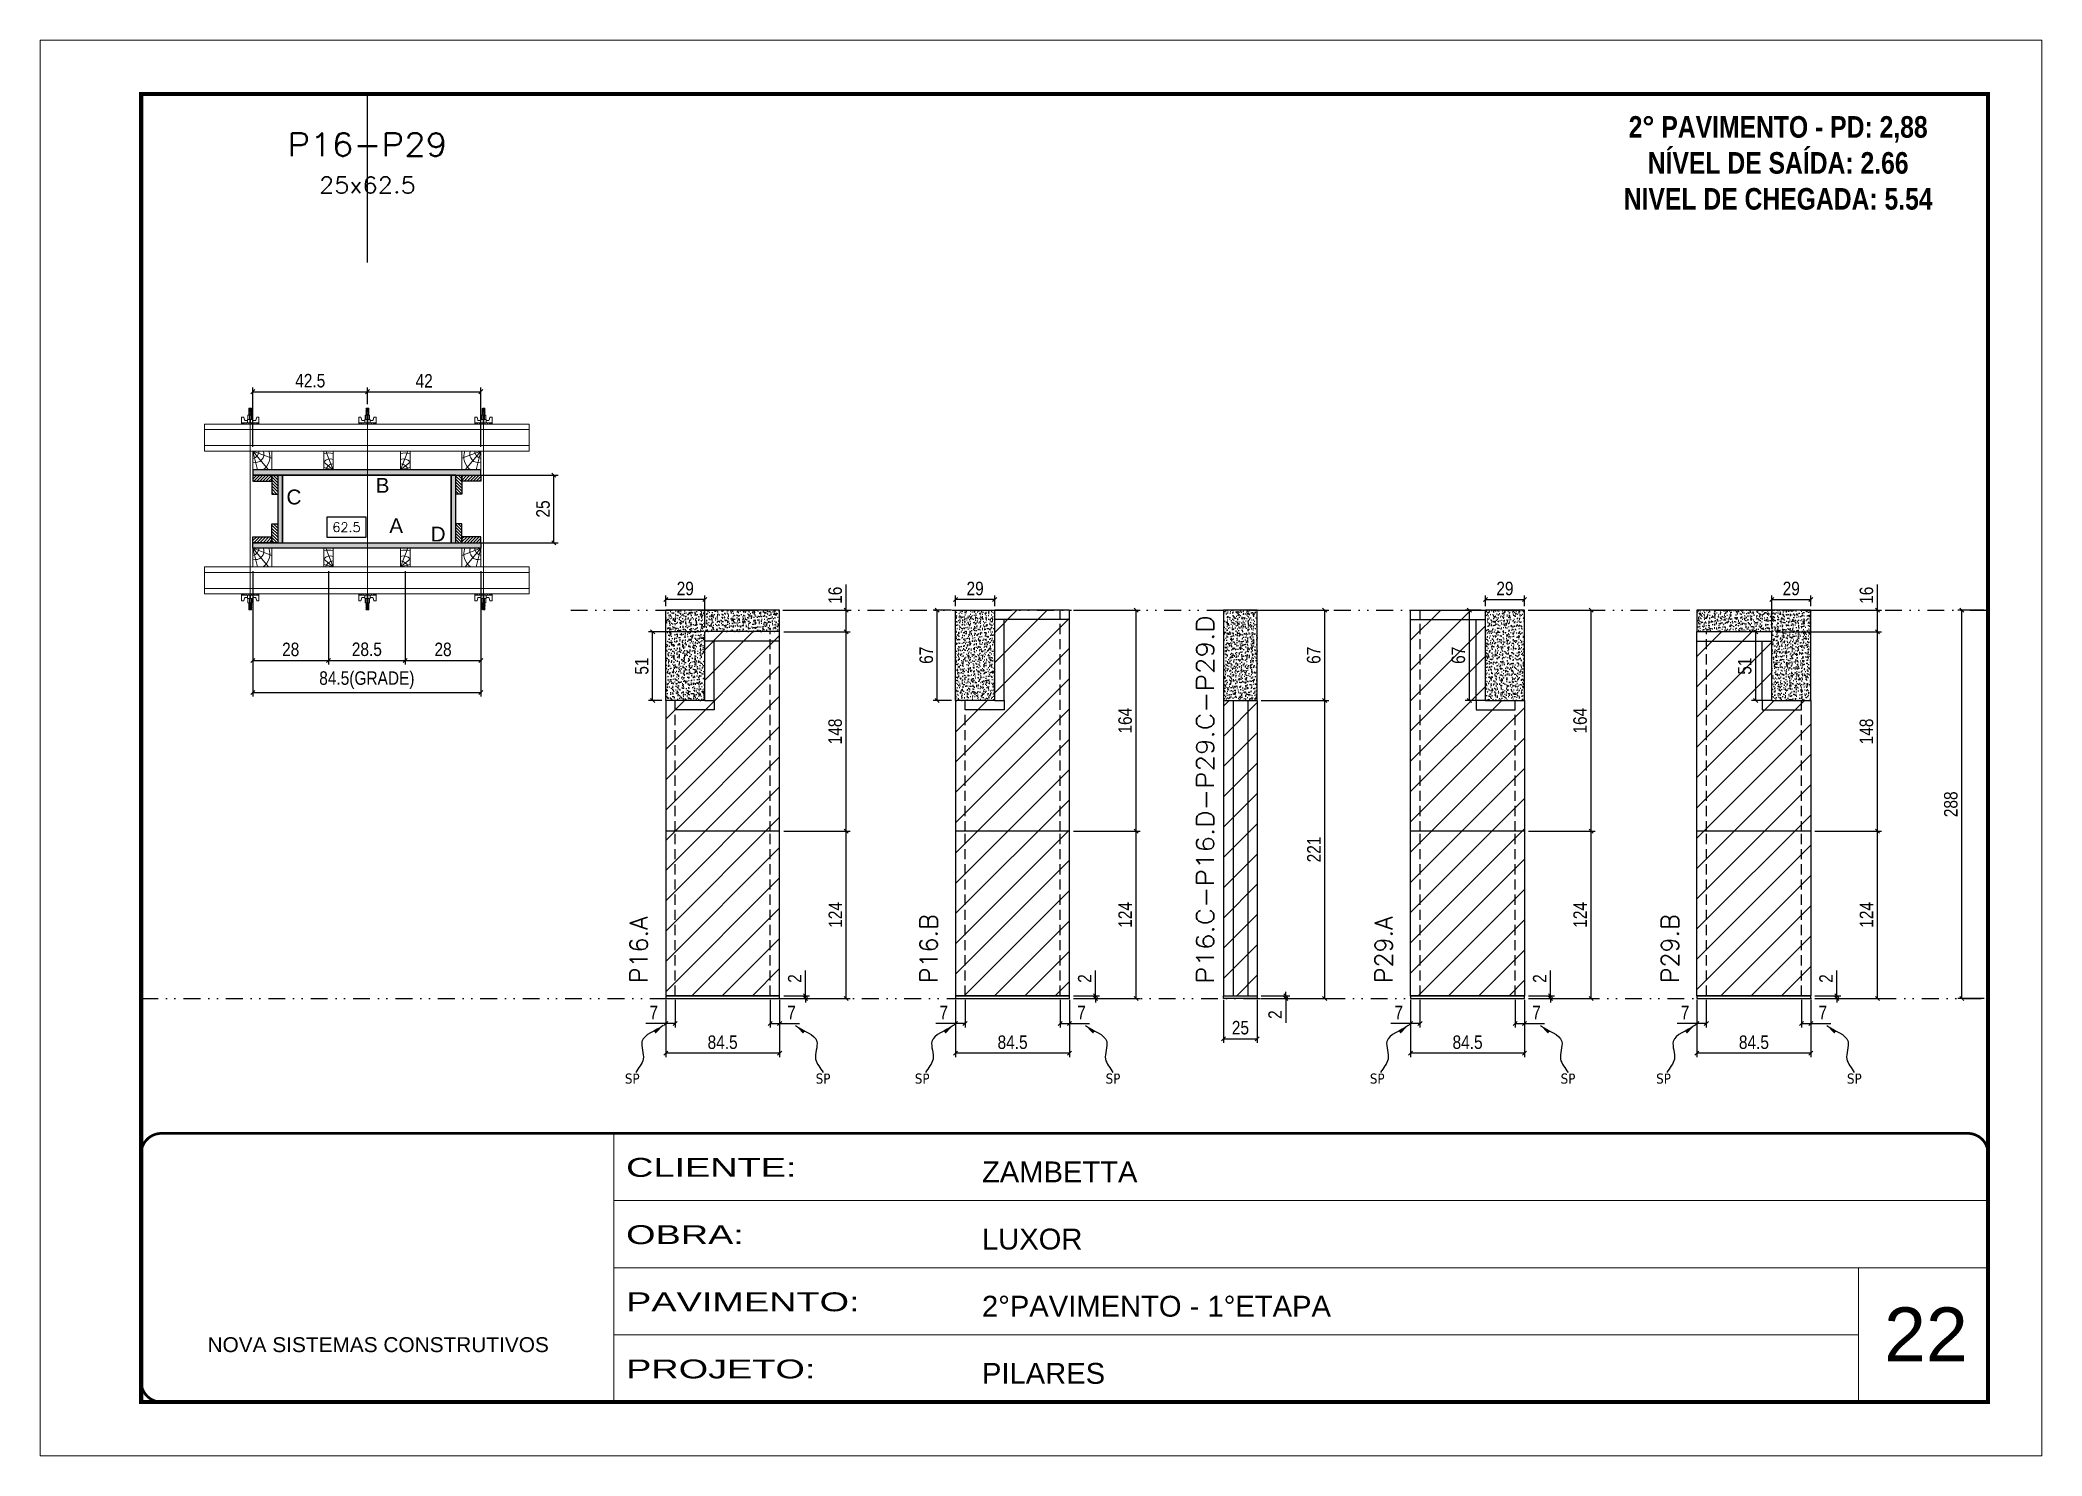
# Model space of a CAD drawing. Extents: x 14400 to 24104, y -21631 to 6985.
# Drawn here: x 16012 to 17497, y 192 to 1242 of the extents above; entities that cross this region are included whole.
import ezdxf
from ezdxf.enums import TextEntityAlignment as Align

# ---------------------------------------------------------------- set-up
doc = ezdxf.new("R2010")
doc.units = 0
for name, pattern in [('CONTINUO', [0]), ('DASHED', [0.75, 0.5, -0.25]), ('DIVIDE2', [0.625, 0.25, -0.125, 0, -0.125, 0, -0.125]), ('HIDDEN', [0.375, 0.25, -0.125])]:
    doc.linetypes.add(name, pattern=pattern)
for name, color, linetype, lineweight in [('CARIMBO', 255, 'Continuous', 9), ('Folhas', 255, 'Continuous', 9), ('Hachura', 251, 'Continuous', 9), ('Madeira', 126, 'Continuous', 18), ('Perfil Metálico', 224, 'Continuous', 18), ('SARRAFO DE PRESSAO', 251, 'DASHED', 9), ('Texto Seção', 7, 'Continuous', 15)]:
    doc.layers.add(name, color=color, linetype=linetype, lineweight=lineweight)
for name, color, linetype in [('CHAPA', 1, 'Continuous'), ('COTA', 241, 'Continuous'), ('MEIO_PONT', 93, 'Continuous'), ('NOMENCLATURA', 7, 'Continuous'), ('Nível', 160, 'Continuous'), ('Painéis', 200, 'Continuous'), ('SARR_2.2x7', 40, 'Continuous'), ('SARRAFO', 251, 'Continuous'), ('texto', 7, 'Continuous'), ('Texto de Titulo', 7, 'Continuous'), ('Texto Qtd Sarr', 242, 'Continuous'), ('TEXTO_GERAL', 7, 'Continuous')]:
    doc.layers.add(name, color=color, linetype=linetype)
doc.styles.add('ARIAL', font='arial.ttf')
doc.styles.add('COTA TECNICA', font='techl___.ttf', dxfattribs={"height": 10})
doc.styles.add('COTA TECNICA 2X', font='techl___.ttf', dxfattribs={"height": 10})
doc.styles.add('COTA TECNICA-50', font='techl___.ttf', dxfattribs={"height": 10})
doc.styles.add('REGUA-120', font='ROMANS.shx', dxfattribs={"height": 15})
doc.styles.add('ROMANC', font='techb___.ttf', dxfattribs={"height": 2.5})
doc.styles.add('ROMANS', font='romans.shx')
doc.styles.get("Standard").update_dxf_attribs({"font": 'arial.ttf'})
doc.styles.add('Tecnologia', font='')
doc.styles.get('Tecnologia').set_extended_font_data('Forgotten Futurist')
doc.dimstyles.new('COTA PAINEL-50', dxfattribs={"dimtxt": 10, "dimasz": 3, "dimexe": 3, "dimexo": 3, "dimgap": 3, "dimtad": 1, "dimdec": 1, "dimzin": 12, "dimdsep": 46, "dimtxsty": 'COTA TECNICA-50', "dimblk1": 'OBLIQUE', "dimblk2": 'OBLIQUE', "dimsah": 1, "dimcen": 0.9, "dimclrd": 4, "dimclre": 4, "dimclrt": 240, "dimadec": 1, "dimazin": 3, "dimtfac": 1, "dimtdec": 1, "dimtmove": 0, "dimatfit": 3, "dimfxl": 1, "dimtolj": 1, "dimtzin": 12, "dimarcsym": 0})
doc.dimstyles.new('PAINEL', dxfattribs={"dimtxt": 10, "dimasz": 3, "dimexe": 3, "dimexo": 3, "dimgap": 3, "dimtad": 1, "dimdec": 1, "dimzin": 12, "dimdsep": 46, "dimtxsty": 'COTA TECNICA', "dimblk1": 'OBLIQUE', "dimblk2": 'OBLIQUE', "dimsah": 1, "dimcen": 0.9, "dimclrd": 4, "dimclre": 4, "dimclrt": 240, "dimadec": 1, "dimazin": 3, "dimtfac": 1, "dimtdec": 1, "dimtmove": 0, "dimatfit": 3, "dimfxl": 1, "dimtolj": 1, "dimtzin": 12, "dimarcsym": 0})
doc.dimstyles.new('SECAO PILAR', dxfattribs={"dimtxt": 10, "dimasz": 3, "dimexe": 3, "dimexo": 3, "dimgap": 3, "dimtad": 1, "dimdec": 1, "dimlfac": 0.5, "dimzin": 12, "dimdsep": 46, "dimtxsty": 'COTA TECNICA 2X', "dimblk1": 'OBLIQUE', "dimblk2": 'OBLIQUE', "dimsah": 1, "dimcen": 0.9, "dimclrd": 256, "dimclre": 256, "dimclrt": 256, "dimadec": 1, "dimazin": 3, "dimtfac": 1, "dimtdec": 1, "dimtmove": 0, "dimatfit": 3, "dimfxl": 1, "dimtolj": 1, "dimtzin": 12, "dimarcsym": 0})
doc.dimstyles.new('SECÇÃO 2', dxfattribs={"dimtxt": 7, "dimasz": 6, "dimexe": 0.18, "dimexo": 2, "dimgap": -4, "dimtad": 3, "dimdec": 1, "dimlfac": 0.5, "dimzin": 12, "dimdsep": 46, "dimtxsty": 'ROMANS', "dimblk": 'ARCHTICK', "dimcen": 0.09, "dimse1": 1, "dimse2": 1, "dimsd1": 1, "dimsd2": 1, "dimclrd": 180, "dimclre": 5, "dimclrt": 1, "dimadec": 0, "dimazin": 3, "dimtfac": 1, "dimtdec": 1, "dimtofl": 0, "dimtmove": 0, "dimatfit": 3, "dimldrblk": 'ARCHTICK', "dimfxl": 1, "dimtolj": 1, "dimtzin": 0, "dimarcsym": 0})
doc.dimstyles.get("Standard").update_dxf_attribs({"dimtxt": 0.18, "dimasz": 0.18, "dimexe": 0.18, "dimexo": 0.0625, "dimgap": 0.09, "dimtad": 0, "dimtih": 1, "dimtoh": 1, "dimdec": 4, "dimzin": 0, "dimdsep": 46, "dimtxsty": 'Standard', "dimcen": 0.09, "dimadec": 0, "dimazin": 0, "dimtfac": 1, "dimtdec": 4, "dimtofl": 0, "dimtmove": 0, "dimatfit": 3, "dimfxl": 1, "dimtolj": 1, "dimtzin": 0, "dimarcsym": 0})
pattern_1 = [(315, (39079.7117, -8583.8576), (1.12253202, 1.12253202), [])]
pattern_2 = [(315, (39086.7117, -8583.8576), (1.12253202, 1.12253202), [])]

msp = doc.modelspace()

# ---------------------------------------------------------------- texts
at = {"layer": 'CARIMBO', "style": 'ARIAL'}
msp.add_text('22', height=40, dxfattribs=at).set_placement((17379.83, 262))
at = {"layer": 'NOMENCLATURA', "color": 2, "insert": (17301.29, 1185.44), "char_height": 16, "attachment_point": 2, "style": 'ROMANC'}
msp.add_mtext_dynamic_manual_height_columns('2° PAVIMENTO - PD: 2,88\\PNÍVEL DE SAÍDA: 2.66\\PNIVEL DE CHEGADA: 5.54', width=432.3511, gutter_width=1, heights=[0], dxfattribs=at)
at = {"layer": 'texto', "color": 0, "char_height": 7.5, "attachment_point": 5}
for insert in [(16451.28, 471.64), (16592.81, 471.64), (16666.34, 471.64), (16807.87, 471.64), (17003.87, 471.64), (17145.39, 471.64), (17216.26, 471.64), (17357.79, 471.64)]:
    msp.add_mtext('{\\fTahoma|b0|i0|c0|p34;\\C4;SP}', dxfattribs=dict(at, insert=insert))
at = {"layer": 'Texto Seção', "style": 'REGUA-120', "width": 1.1}
msp.add_text('P16.C-P16.D-P29.C-P29.D', height=13, rotation=90, dxfattribs=at).set_placement((16882.7, 541.9))
at = {"layer": 'Texto Seção', "char_height": 13, "width": 285.3299, "attachment_point": 7, "rotation": 90, "style": 'REGUA-120'}
for s, insert in [('P16.A', (16462.59, 542.39)), ('P16.B', (16677.65, 542.39)), ('P29.A', (17015.18, 542.39)), ('P29.B', (17227.57, 542.39))]:
    msp.add_mtext(s, dxfattribs=dict(at, insert=insert))
at = {"layer": 'TEXTO_GERAL', "style": 'ARIAL'}
for s, p in [('C', (16200.29, 903)), ('B', (16266.06, 911.64)), ('A', (16276.15, 881.67)), ('D', (16307.24, 875.49))]:
    msp.add_text(s, height=11, dxfattribs=at).set_placement(p, align=Align.MIDDLE_CENTER)

# ---------------------------------------------------------------- blocks, each defined once
blk = doc.blocks.new('9999999999')
at = {"color": 30, "linetype": 'CONTINUO'}
for p, q in [((98564.6, 34230.2), (98564.6, 34429.4)), ((98564.6, 34379.6), (99584, 34379.6)), ((98564.6, 34329.8), (99488, 34329.8)), ((99584, 34329.8), (99488, 34329.8)), ((99488, 34329.8), (99488, 34230.2)), ((98564.6, 34280), (99488, 34280))]:
    blk.add_line(p, q, dxfattribs=at)
at = {"color": 30, "linetype": 'CONTINUO', "const_width": 2}
blk.add_lwpolyline([(99584, 34230.2), (99584, 34414.4, 0.414214), (99569, 34429.4), (98229, 34429.4, 0.414214), (98214, 34414.4), (98214, 34245.2, 0.414214), (98229, 34230.2), (99584, 34230.2)], format="xyb", dxfattribs=at)
at = {"layer": 'Folhas'}
blk.add_lwpolyline([(98139, 34190.2), (99624, 34190.2), (99624, 35240.2), (98139, 35240.2)], close=True, dxfattribs=at)
at = {"layer": 'Folhas', "color": 30, "const_width": 3}
blk.add_lwpolyline([(98214, 34230.2), (99584, 34230.2), (99584, 35200.2), (98214, 35200.2)], close=True, dxfattribs=at)
at = {"color": 7, "linetype": 'Continuous', "ltscale": 5, "style": 'ARIAL'}
for s, height, p in [('ZAMBETTA', 15.48, (98837.7, 34393.1)), ('LUXOR', 15.48, (98837.7, 34343.3)), ('2°PAVIMENTO - 1°ETAPA', 15.483, (98837.7, 34293.5)), ('NOVA SISTEMAS CONSTRUTIVOS', 11.059, (98263.2, 34267.2)), ('PILARES', 15.48, (98837.7, 34243.7))]:
    blk.add_text(s, height=height, dxfattribs=at).set_placement(p)
at = {"layer": 'Folhas', "color": 7, "style": 'Tecnologia', "width": 1.5}
for s, p in [('CLIENTE:', (98573.7, 34397.2)), ('OBRA:', (98573.7, 34347.3)), ('PAVIMENTO:', (98573.7, 34297.5)), ('PROJETO:', (98573.7, 34247.7))]:
    blk.add_text(s, height=14, dxfattribs=at).set_placement(p)
blk = doc.blocks.new('titulo1')
at = {"layer": 'Defpoints', "color": 252, "linetype": 'HIDDEN', "ltscale": 2}
blk.add_line((0, 0), (0, 125), dxfattribs=at)
at = {"layer": 'Defpoints', "style": 'ROMANS', "oblique": 15}
blk.add_attdef('FOLHA', text='', height=10, dxfattribs=at).set_placement((0, 15.6), align=Align.MIDDLE_CENTER)
at = {"layer": 'Texto Qtd Sarr', "color": 3, "style": 'ROMANS', "oblique": 15}
for tag, height, p in [('TITULO', 17, (0, 71.4)), ('SEÇÃO', 12, (0, 41.5))]:
    blk.add_attdef(tag, text='', height=height, dxfattribs=at).set_placement(p, align=Align.MIDDLE_CENTER)
blk = doc.blocks.new('*D1025')
at = {"layer": 'COTA', "color": 180, "lineweight": -2, "transparency": 16777216}
for p, q in [((16253.8, 888.1), (16224.8, 888.1)), ((16224.8, 888.1), (16224.8, 873.1)), ((16253.8, 873.1), (16253.8, 888.1)), ((16224.8, 873.1), (16253.8, 873.1))]:
    blk.add_line(p, q, dxfattribs=at)
at = {"layer": 'Defpoints', "color": 0, "transparency": 16777216}
for p in [(16191.9, 869.1), (16316.9, 869.1), (16316.9, 869.1)]:
    blk.add_point(p, dxfattribs=at)
at = {"layer": 'COTA', "color": 1, "transparency": 16777216, "insert": (16239.3, 880.6), "char_height": 7, "attachment_point": 5, "style": 'ROMANS'}
blk.add_mtext('\\A1;62.5', dxfattribs=at)
blk = doc.blocks.new('_ArchTick')
at = {"color": 0, "linetype": 'ByBlock', "const_width": 0.15}
blk.add_lwpolyline([(-0.5, -0.5), (0.5, 0.5)], dxfattribs=at)
blk = doc.blocks.new('_Oblique')
at = {"color": 0, "linetype": 'ByBlock', "lineweight": -2}
blk.add_line((-0.5, -0.5), (0.5, 0.5), dxfattribs=at)
blk = doc.blocks.new('*D1026')
at = {"layer": 'COTA', "lineweight": -2, "transparency": 16777216}
for p, q in [((16323.5, 919.1), (16396.2, 919.1)), ((16393.2, 869.1), (16393.2, 919.1)), ((16323.5, 869.1), (16396.2, 869.1))]:
    blk.add_line(p, q, dxfattribs=at)
at = {"layer": 'Defpoints', "color": 0, "transparency": 16777216}
for p in [(16320.5, 919.1), (16393.2, 919.1), (16320.5, 869.1)]:
    blk.add_point(p, dxfattribs=at)
at = {"layer": 'COTA', "lineweight": -2, "transparency": 16777216, "xscale": 3, "yscale": 3, "zscale": 3}
for p, rotation in [((16393.2, 919.1), 90), ((16393.2, 869.1), 270)]:
    blk.add_blockref('_Oblique', p, dxfattribs=dict(at, rotation=rotation))
at = {"layer": 'COTA', "transparency": 16777216, "insert": (16385.1, 894.1), "char_height": 10, "attachment_point": 5, "rotation": 90, "style": 'COTA TECNICA 2X'}
blk.add_mtext('\\A1;25', dxfattribs=at)
blk = doc.blocks.new('*D1027')
at = {"layer": 'COTA', "lineweight": -2, "transparency": 16777216}
for p, q in [((16169.9, 848.1), (16169.9, 755)), ((16338.9, 848.1), (16338.9, 755)), ((16169.9, 758), (16338.9, 758))]:
    blk.add_line(p, q, dxfattribs=at)
at = {"layer": 'Defpoints', "color": 0, "transparency": 16777216}
for p in [(16169.9, 851.1), (16338.9, 851.1), (16338.9, 758)]:
    blk.add_point(p, dxfattribs=at)
at = {"layer": 'COTA', "lineweight": -2, "transparency": 16777216, "xscale": 3, "yscale": 3, "zscale": 3, "rotation": 180}
blk.add_blockref('_Oblique', (16169.9, 758), dxfattribs=at)
at = {"layer": 'COTA', "lineweight": -2, "transparency": 16777216, "xscale": 3, "yscale": 3, "zscale": 3}
blk.add_blockref('_Oblique', (16338.9, 758), dxfattribs=at)
at = {"layer": 'COTA', "transparency": 16777216, "insert": (16254.4, 767.2), "char_height": 10, "attachment_point": 5, "style": 'COTA TECNICA 2X'}
blk.add_mtext('\\A1;84.5(GRADE)', dxfattribs=at)
blk = doc.blocks.new('*D1028')
at = {"layer": 'COTA', "lineweight": -2, "transparency": 16777216}
for p, q in [((16282.9, 848.1), (16282.9, 778.8)), ((16338.9, 848.1), (16338.9, 778.8)), ((16282.9, 781.8), (16338.9, 781.8))]:
    blk.add_line(p, q, dxfattribs=at)
at = {"layer": 'Defpoints', "color": 0, "transparency": 16777216}
for p in [(16282.9, 851.1), (16338.9, 851.1), (16338.9, 781.8)]:
    blk.add_point(p, dxfattribs=at)
at = {"layer": 'COTA', "lineweight": -2, "transparency": 16777216, "xscale": 3, "yscale": 3, "zscale": 3, "rotation": 180}
blk.add_blockref('_Oblique', (16282.9, 781.8), dxfattribs=at)
at = {"layer": 'COTA', "lineweight": -2, "transparency": 16777216, "xscale": 3, "yscale": 3, "zscale": 3}
blk.add_blockref('_Oblique', (16338.9, 781.8), dxfattribs=at)
at = {"layer": 'COTA', "transparency": 16777216, "insert": (16310.9, 789.9), "char_height": 10, "attachment_point": 5, "style": 'COTA TECNICA 2X'}
blk.add_mtext('\\A1;28', dxfattribs=at)
blk = doc.blocks.new('*D1029')
at = {"layer": 'COTA', "lineweight": -2, "transparency": 16777216}
for p, q in [((16169.9, 848.1), (16169.9, 778.8)), ((16225.9, 848.1), (16225.9, 778.8)), ((16169.9, 781.8), (16225.9, 781.8))]:
    blk.add_line(p, q, dxfattribs=at)
at = {"layer": 'Defpoints', "color": 0, "transparency": 16777216}
for p in [(16169.9, 851.1), (16225.9, 851.1), (16225.9, 781.8)]:
    blk.add_point(p, dxfattribs=at)
at = {"layer": 'COTA', "lineweight": -2, "transparency": 16777216, "xscale": 3, "yscale": 3, "zscale": 3, "rotation": 180}
blk.add_blockref('_Oblique', (16169.9, 781.8), dxfattribs=at)
at = {"layer": 'COTA', "lineweight": -2, "transparency": 16777216, "xscale": 3, "yscale": 3, "zscale": 3}
blk.add_blockref('_Oblique', (16225.9, 781.8), dxfattribs=at)
at = {"layer": 'COTA', "transparency": 16777216, "insert": (16197.9, 789.9), "char_height": 10, "attachment_point": 5, "style": 'COTA TECNICA 2X'}
blk.add_mtext('\\A1;28', dxfattribs=at)
blk = doc.blocks.new('C')
at = {"layer": 'Hachura', "color": 0}
for p, q in [((0, 3.22), (0, -3.22)), ((0.45, 3.22), (0, 3.22)), ((0.46, 3.16), (0, 3.16)), ((0.46, 3.05), (0, 3.05)), ((0.46, 2.88), (0, 2.88)), ((0, 2.75), (0, -1.16)), ((0.46, 2.65), (0, 2.65)), ((0.46, 2.23), (0, 2.23)), ((0.46, 1.51), (0, 1.51)), ((0.39, 0.49), (0.17, 0.49)), ((0.45, -3.23), (0.45, 3.22)), ((0.45, 3.22), (2.58, 3.22)), ((1.74, 0.97), (0.45, 0.97)), ((1.45, 0.1), (0.45, 0.1)), ((1.35, 1.94), (1.35, 0.96)), ((2.58, 2.39), (1.47, 2.09)), ((1.74, -0.97), (1.74, 0.97)), ((1.74, 0.97), (1.74, 0.84)), ((1.74, 0.97), (1.74, 0.84)), ((1.74, 0.84), (3.35, 0.84)), ((3.35, 0.45), (1.74, 0.45)), ((2.58, 3.22), (2.58, 2.39)), ((3.32, 0.84), (3.32, -0.84)), ((3.35, 0.84), (3.35, -0.84)), ((3.68, 0.45), (3.35, 0.45)), ((3.84, -0.52), (3.35, 0.45)), ((3.35, 0.06), (3.67, -0.57)), ((3.68, 0.45), (4.16, -0.52)), ((3.72, 0.5), (4.25, -0.57)), ((4.37, -0.55), (3.83, 0.53)), ((4.15, 0.45), (3.93, 0.45)), ((4.42, -0.52), (3.93, 0.45)), ((4.15, 0.45), (4.26, 0.45)), ((4.26, 0.45), (4.74, -0.52)), ((4.3, 0.5), (4.83, -0.57)), ((4.95, -0.55), (4.41, 0.53)), ((4.51, 0.45), (4.84, 0.45)), ((5, -0.52), (4.51, 0.45)), ((4.84, 0.45), (5.32, -0.52)), ((4.88, 0.5), (5.41, -0.57)), ((5.53, -0.55), (4.99, 0.53)), ((5.58, -0.52), (5.09, 0.45)), ((5.42, 0.45), (5.09, 0.45)), ((5.58, -0.52), (5.09, 0.45)), ((5.42, 0.45), (5.74, -0.19)), ((5.46, 0.5), (5.74, -0.07)), ((5.74, 0.19), (5.57, 0.53)), ((5.74, 0.32), (5.68, 0.45)), ((5.68, 0.45), (5.74, 0.45)), ((5.74, 0.45), (5.9, 0.29)), ((5.74, 0.45), (5.74, -0.52)), ((5.9, -0.36), (5.9, 0.29)), ((0.45, 0), (0, 0)), ((0.46, -1.52), (0, -1.52)), ((0.46, -2.23), (0, -2.23)), ((0.46, -2.65), (0, -2.65)), ((0.46, -2.88), (0, -2.88)), ((0.46, -3.05), (0, -3.05)), ((0.46, -3.16), (0, -3.16)), ((0, -3.22), (2.57, -3.22)), ((0.08, -0.48), (0.29, -0.48)), ((0.29, -0.48), (0.4, -0.48)), ((0.45, 0), (0.45, -0.97)), ((0.45, -0.16), (1.45, -0.16)), ((0.45, -0.65), (0.45, -0.32)), ((0.45, -3.23), (0.45, -0.65)), ((0.45, -0.97), (1.74, -0.97)), ((1.35, -1.94), (1.35, -0.97)), ((2.58, -2.39), (1.47, -2.1)), ((3.35, -0.32), (1.74, -0.32)), ((3.35, -0.84), (1.74, -0.84)), ((2.58, -3.23), (2.58, -2.39)), ((3.35, -0.07), (3.58, -0.52)), ((3.35, -0.52), (3.58, -0.52)), ((3.84, -0.52), (4.16, -0.52)), ((4.42, -0.52), (4.74, -0.52)), ((4.63, -0.52), (4.74, -0.52)), ((5, -0.52), (5.32, -0.52)), ((5.58, -0.52), (5.74, -0.52)), ((5.74, -0.52), (5.9, -0.36)), ((5.74, -0.52), (5.74, -0.52))]:
    blk.add_line(p, q, dxfattribs=at)
for centre, radius, start, end in [((1.52, 1.94), 0.161, 104.74356, 180), ((1.44, -0.03), 0.129, 272.69497, 87.30503), ((3.81, 0.39), 0.143, 25.56881, 154.43119), ((4.39, 0.39), 0.143, 25.56881, 154.43119), ((4.97, 0.39), 0.143, 25.56881, 154.43119), ((5.55, 0.39), 0.143, 25.56881, 154.43119), ((0.17, -0.37), 0.174, 221.74404, 317.85924), ((1.52, -1.94), 0.161, 180, 255.25644), ((3.71, -0.4), 0.174, 222.14076, 318.25596), ((4.29, -0.4), 0.174, 222.14076, 318.25596), ((4.87, -0.4), 0.174, 222.14076, 318.25596), ((5.45, -0.4), 0.174, 222.14076, 318.25596), ((5.61, -0.4), 0.174, 317.85924, 318.25596)]:
    blk.add_arc(centre, radius, start, end, dxfattribs=at)
blk = doc.blocks.new('PONTALETE')
at = {"layer": 'Madeira'}
for q in [(2.71, 7), (7, 5.76), (7, 1.74)]:
    blk.add_line((0, 0), q, dxfattribs=at)
blk.add_lwpolyline([(0, 0), (7, 0), (7, 7), (0, 7)], close=True, dxfattribs=at)
for centre, radius, start, end in [((2.04, 0.06), 6.23, 37.28179, 109.09128), ((1.09, 0.9), 3.19, 343.60304, 109.98471), ((-0.21, -0.78), 3.09, 14.63219, 86.0383)]:
    blk.add_arc(centre, radius, start, end, dxfattribs=at)
blk = doc.blocks.new('MEIO PONTALETE')
at = {"layer": 'Madeira'}
for q in [(2.71, 7), (3.5, 2.88), (3.5, 0.87)]:
    blk.add_line((0, 0), q, dxfattribs=at)
blk.add_lwpolyline([(0, 0), (3.5, 0), (3.5, 7), (0, 7)], close=True, dxfattribs=at)
for centre, radius, start, end in [((2.04, 0.06), 6.23, 76.44987, 109.09128), ((1.09, 0.9), 3.19, 40.90626, 109.98471), ((-0.21, -0.78), 3.09, 14.63219, 86.0383)]:
    blk.add_arc(centre, radius, start, end, dxfattribs=at)
blk = doc.blocks.new('*D1030')
at = {"layer": 'COTA', "lineweight": -2, "transparency": 16777216}
for p, q in [((16225.9, 848.1), (16225.9, 778.8)), ((16282.9, 848.1), (16282.9, 778.8)), ((16225.9, 781.8), (16282.9, 781.8))]:
    blk.add_line(p, q, dxfattribs=at)
at = {"layer": 'Defpoints', "color": 0, "transparency": 16777216}
for p in [(16225.9, 851.1), (16282.9, 851.1), (16282.9, 781.8)]:
    blk.add_point(p, dxfattribs=at)
at = {"layer": 'COTA', "lineweight": -2, "transparency": 16777216, "xscale": 3, "yscale": 3, "zscale": 3, "rotation": 180}
blk.add_blockref('_Oblique', (16225.9, 781.8), dxfattribs=at)
at = {"layer": 'COTA', "lineweight": -2, "transparency": 16777216, "xscale": 3, "yscale": 3, "zscale": 3}
blk.add_blockref('_Oblique', (16282.9, 781.8), dxfattribs=at)
at = {"layer": 'COTA', "transparency": 16777216, "insert": (16254.4, 790), "char_height": 10, "attachment_point": 5, "style": 'COTA TECNICA 2X'}
blk.add_mtext('\\A1;28.5', dxfattribs=at)
blk = doc.blocks.new('*D1031')
at = {"layer": 'COTA', "lineweight": -2, "transparency": 16777216}
for p, q in [((16169.9, 940.1), (16169.9, 984.1)), ((16169.9, 981.1), (16254.9, 981.1)), ((16254.9, 971.9), (16254.9, 984.1))]:
    blk.add_line(p, q, dxfattribs=at)
at = {"layer": 'Defpoints', "color": 0, "transparency": 16777216}
for p in [(16254.9, 981.1), (16254.9, 968.9), (16169.9, 937.1)]:
    blk.add_point(p, dxfattribs=at)
at = {"layer": 'COTA', "lineweight": -2, "transparency": 16777216, "xscale": 3, "yscale": 3, "zscale": 3, "rotation": 180}
blk.add_blockref('_Oblique', (16169.9, 981.1), dxfattribs=at)
at = {"layer": 'COTA', "lineweight": -2, "transparency": 16777216, "xscale": 3, "yscale": 3, "zscale": 3}
blk.add_blockref('_Oblique', (16254.9, 981.1), dxfattribs=at)
at = {"layer": 'COTA', "transparency": 16777216, "insert": (16212.4, 989.2), "char_height": 10, "attachment_point": 5, "style": 'COTA TECNICA 2X'}
blk.add_mtext('\\A1;42.5', dxfattribs=at)
blk = doc.blocks.new('*D1032')
at = {"layer": 'COTA', "lineweight": -2, "transparency": 16777216}
for p, q in [((16254.9, 971.9), (16254.9, 984.1)), ((16254.9, 981.1), (16338.9, 981.1)), ((16338.9, 940.1), (16338.9, 984.1))]:
    blk.add_line(p, q, dxfattribs=at)
at = {"layer": 'Defpoints', "color": 0, "transparency": 16777216}
for p in [(16338.9, 981.1), (16254.9, 968.9), (16338.9, 937.1)]:
    blk.add_point(p, dxfattribs=at)
at = {"layer": 'COTA', "lineweight": -2, "transparency": 16777216, "xscale": 3, "yscale": 3, "zscale": 3, "rotation": 180}
blk.add_blockref('_Oblique', (16254.9, 981.1), dxfattribs=at)
at = {"layer": 'COTA', "lineweight": -2, "transparency": 16777216, "xscale": 3, "yscale": 3, "zscale": 3}
blk.add_blockref('_Oblique', (16338.9, 981.1), dxfattribs=at)
at = {"layer": 'COTA', "transparency": 16777216, "insert": (16296.9, 989.1), "char_height": 10, "attachment_point": 5, "style": 'COTA TECNICA 2X'}
blk.add_mtext('\\A1;42', dxfattribs=at)
blk = doc.blocks.new('*D1033')
at = {"layer": 'COTA', "color": 4, "lineweight": -2, "transparency": 16777216}
for p, q in [((16476.1, 530.1), (16476.1, 487.5)), ((16560.6, 530.1), (16560.6, 487.5)), ((16560.6, 490.5), (16476.1, 490.5))]:
    blk.add_line(p, q, dxfattribs=at)
at = {"layer": 'Defpoints', "color": 0, "transparency": 16777216}
for p in [(16476.1, 533.1), (16560.6, 533.1), (16476.1, 490.5)]:
    blk.add_point(p, dxfattribs=at)
at = {"layer": 'COTA', "color": 4, "lineweight": -2, "transparency": 16777216, "xscale": 3, "yscale": 3, "zscale": 3, "rotation": 180}
blk.add_blockref('_Oblique', (16476.1, 490.5), dxfattribs=at)
at = {"layer": 'COTA', "color": 4, "lineweight": -2, "transparency": 16777216, "xscale": 3, "yscale": 3, "zscale": 3}
blk.add_blockref('_Oblique', (16560.6, 490.5), dxfattribs=at)
at = {"layer": 'COTA', "color": 240, "transparency": 16777216, "insert": (16518.3, 498.6), "char_height": 10, "attachment_point": 5, "style": 'COTA TECNICA'}
blk.add_mtext('\\A1;84.5', dxfattribs=at)
blk = doc.blocks.new('*D1034')
at = {"layer": 'COTA', "color": 4, "lineweight": -2, "transparency": 16777216}
for p, q in [((16553.6, 530.1), (16553.6, 509.6)), ((16560.6, 528.1), (16560.6, 509.6)), ((16553.6, 512.6), (16560.6, 512.6)), ((16560.6, 512.6), (16575.3, 512.6))]:
    blk.add_line(p, q, dxfattribs=at)
at = {"layer": 'Defpoints', "color": 0, "transparency": 16777216}
for p in [(16553.6, 533.1), (16560.6, 531.1), (16560.6, 512.6)]:
    blk.add_point(p, dxfattribs=at)
at = {"layer": 'COTA', "color": 4, "lineweight": -2, "transparency": 16777216, "xscale": 3, "yscale": 3, "zscale": 3, "rotation": 180}
blk.add_blockref('_Oblique', (16553.6, 512.6), dxfattribs=at)
at = {"layer": 'COTA', "color": 4, "lineweight": -2, "transparency": 16777216, "xscale": 3, "yscale": 3, "zscale": 3}
blk.add_blockref('_Oblique', (16560.6, 512.6), dxfattribs=at)
at = {"layer": 'COTA', "color": 240, "transparency": 16777216, "insert": (16569.4, 520.7), "char_height": 10, "attachment_point": 5, "style": 'COTA TECNICA-50'}
blk.add_mtext('\\A1;7', dxfattribs=at)
blk = doc.blocks.new('*D1035')
at = {"layer": 'COTA', "color": 4, "lineweight": -2, "transparency": 16777216}
for p, q in [((16476.1, 528.1), (16476.1, 509.6)), ((16483.1, 530.1), (16483.1, 509.6)), ((16476.1, 512.6), (16461.3, 512.6)), ((16483.1, 512.6), (16476.1, 512.6))]:
    blk.add_line(p, q, dxfattribs=at)
at = {"layer": 'Defpoints', "color": 0, "transparency": 16777216}
for p in [(16476.1, 531.1), (16483.1, 533.1), (16476.1, 512.6)]:
    blk.add_point(p, dxfattribs=at)
at = {"layer": 'COTA', "color": 4, "lineweight": -2, "transparency": 16777216, "xscale": 3, "yscale": 3, "zscale": 3, "rotation": 180}
blk.add_blockref('_Oblique', (16476.1, 512.6), dxfattribs=at)
at = {"layer": 'COTA', "color": 4, "lineweight": -2, "transparency": 16777216, "xscale": 3, "yscale": 3, "zscale": 3}
blk.add_blockref('_Oblique', (16483.1, 512.6), dxfattribs=at)
at = {"layer": 'COTA', "color": 240, "transparency": 16777216, "insert": (16467.2, 520.7), "char_height": 10, "attachment_point": 5, "style": 'COTA TECNICA-50'}
blk.add_mtext('\\A1;7', dxfattribs=at)
blk = doc.blocks.new('*D1036')
at = {"layer": 'COTA', "color": 4, "linetype": 'ByBlock', "lineweight": -2, "transparency": 16777216}
for p, q in [((16563.6, 655.1), (16612.9, 655.1)), ((16609.9, 531.1), (16609.9, 655.1)), ((16563.6, 531.1), (16612.9, 531.1))]:
    blk.add_line(p, q, dxfattribs=at)
at = {"layer": 'Defpoints', "color": 0, "linetype": 'ByBlock', "transparency": 16777216}
for p in [(16560.6, 655.1), (16609.9, 655.1), (16560.6, 531.1)]:
    blk.add_point(p, dxfattribs=at)
at = {"layer": 'COTA', "color": 4, "linetype": 'ByBlock', "lineweight": -2, "transparency": 16777216, "xscale": 3, "yscale": 3, "zscale": 3}
for p, rotation in [((16609.9, 655.1), 90), ((16609.9, 531.1), 270)]:
    blk.add_blockref('_Oblique', p, dxfattribs=dict(at, rotation=rotation))
at = {"layer": 'COTA', "color": 240, "linetype": 'ByBlock', "transparency": 16777216, "insert": (16601.9, 593.1), "char_height": 10, "attachment_point": 5, "rotation": 90, "style": 'COTA TECNICA'}
blk.add_mtext('\\A1;124', dxfattribs=at)
blk = doc.blocks.new('*D1037')
at = {"layer": 'COTA', "color": 4, "lineweight": -2, "transparency": 16777216}
for p, q in [((16579.8, 533.1), (16579.8, 551.9)), ((16563.6, 533.1), (16582.8, 533.1)), ((16563.6, 531.1), (16582.8, 531.1)), ((16579.8, 531.1), (16579.8, 533.1)), ((16579.8, 531.1), (16579.8, 528.1))]:
    blk.add_line(p, q, dxfattribs=at)
at = {"layer": 'Defpoints', "color": 0, "transparency": 16777216}
for p in [(16560.6, 533.1), (16560.6, 531.1), (16579.8, 531.1)]:
    blk.add_point(p, dxfattribs=at)
at = {"layer": 'COTA', "color": 4, "lineweight": -2, "transparency": 16777216, "xscale": 3, "yscale": 3, "zscale": 3}
for p, rotation in [((16579.8, 533.1), 270), ((16579.8, 531.1), 90)]:
    blk.add_blockref('_Oblique', p, dxfattribs=dict(at, rotation=rotation))
at = {"layer": 'COTA', "color": 240, "transparency": 16777216, "insert": (16571.8, 545.9), "char_height": 10, "attachment_point": 5, "rotation": 90, "style": 'COTA TECNICA-50'}
blk.add_mtext('\\A1;2', dxfattribs=at)
blk = doc.blocks.new('*D1038')
at = {"layer": 'COTA', "color": 4, "linetype": 'ByBlock', "lineweight": -2, "transparency": 16777216}
for p, q in [((16563.6, 655.1), (16612.9, 655.1)), ((16609.9, 531.1), (16609.9, 655.1)), ((16563.6, 531.1), (16612.9, 531.1))]:
    blk.add_line(p, q, dxfattribs=at)
at = {"layer": 'Defpoints', "color": 0, "linetype": 'ByBlock', "transparency": 16777216}
for p in [(16560.6, 655.1), (16609.9, 655.1), (16560.6, 531.1)]:
    blk.add_point(p, dxfattribs=at)
at = {"layer": 'COTA', "color": 4, "linetype": 'ByBlock', "lineweight": -2, "transparency": 16777216, "xscale": 3, "yscale": 3, "zscale": 3}
for p, rotation in [((16609.9, 655.1), 90), ((16609.9, 531.1), 270)]:
    blk.add_blockref('_Oblique', p, dxfattribs=dict(at, rotation=rotation))
at = {"layer": 'COTA', "color": 240, "linetype": 'ByBlock', "transparency": 16777216, "insert": (16601.9, 593.1), "char_height": 10, "attachment_point": 5, "rotation": 90, "style": 'COTA TECNICA'}
blk.add_mtext('\\A1;124', dxfattribs=at)
blk = doc.blocks.new('*D1039')
at = {"layer": 'COTA', "color": 4, "lineweight": -2, "transparency": 16777216}
for p, q in [((16563.6, 803.1), (16612.9, 803.1)), ((16609.9, 655.1), (16609.9, 803.1)), ((16563.6, 655.1), (16612.9, 655.1))]:
    blk.add_line(p, q, dxfattribs=at)
at = {"layer": 'Defpoints', "color": 0, "transparency": 16777216}
for p in [(16560.6, 803.1), (16609.9, 803.1), (16560.6, 655.1)]:
    blk.add_point(p, dxfattribs=at)
at = {"layer": 'COTA', "color": 4, "lineweight": -2, "transparency": 16777216, "xscale": 3, "yscale": 3, "zscale": 3}
for p, rotation in [((16609.9, 803.1), 90), ((16609.9, 655.1), 270)]:
    blk.add_blockref('_Oblique', p, dxfattribs=dict(at, rotation=rotation))
at = {"layer": 'COTA', "color": 240, "transparency": 16777216, "insert": (16601.8, 729.1), "char_height": 10, "attachment_point": 5, "rotation": 90, "style": 'COTA TECNICA'}
blk.add_mtext('\\A1;148', dxfattribs=at)
blk = doc.blocks.new('*D1040')
at = {"layer": 'COTA', "color": 4, "lineweight": -2, "transparency": 16777216}
for p, q in [((16476.1, 822.1), (16476.1, 830)), ((16505.1, 827), (16476.1, 827)), ((16505.1, 806.1), (16505.1, 830))]:
    blk.add_line(p, q, dxfattribs=at)
at = {"layer": 'Defpoints', "color": 0, "transparency": 16777216}
for p in [(16476.1, 827), (16476.1, 819.1), (16505.1, 803.1)]:
    blk.add_point(p, dxfattribs=at)
at = {"layer": 'COTA', "color": 4, "lineweight": -2, "transparency": 16777216, "xscale": 3, "yscale": 3, "zscale": 3, "rotation": 180}
blk.add_blockref('_Oblique', (16476.1, 827), dxfattribs=at)
at = {"layer": 'COTA', "color": 4, "lineweight": -2, "transparency": 16777216, "xscale": 3, "yscale": 3, "zscale": 3}
blk.add_blockref('_Oblique', (16505.1, 827), dxfattribs=at)
at = {"layer": 'COTA', "color": 240, "transparency": 16777216, "insert": (16490.6, 835.1), "char_height": 10, "attachment_point": 5, "style": 'COTA TECNICA'}
blk.add_mtext('\\A1;29', dxfattribs=at)
blk = doc.blocks.new('*D1041')
at = {"layer": 'COTA', "color": 4, "lineweight": -2, "transparency": 16777216}
for p, q in [((16502.1, 803.1), (16463.4, 803.1)), ((16466.4, 752.1), (16466.4, 803.1)), ((16473.1, 752.1), (16463.4, 752.1))]:
    blk.add_line(p, q, dxfattribs=at)
at = {"layer": 'Defpoints', "color": 0, "transparency": 16777216}
for p in [(16466.4, 803.1), (16505.1, 803.1), (16476.1, 752.1)]:
    blk.add_point(p, dxfattribs=at)
at = {"layer": 'COTA', "color": 4, "lineweight": -2, "transparency": 16777216, "xscale": 3, "yscale": 3, "zscale": 3}
for p, rotation in [((16466.4, 803.1), 90), ((16466.4, 752.1), 270)]:
    blk.add_blockref('_Oblique', p, dxfattribs=dict(at, rotation=rotation))
at = {"layer": 'COTA', "color": 240, "transparency": 16777216, "insert": (16458.3, 777.6), "char_height": 10, "attachment_point": 5, "rotation": 90, "style": 'COTA TECNICA'}
blk.add_mtext('\\A1;51', dxfattribs=at)
blk = doc.blocks.new('*D1042')
at = {"layer": 'COTA', "color": 4, "lineweight": -2, "transparency": 16777216}
for p, q in [((16609.9, 819.1), (16609.9, 838.1)), ((16563.6, 819.1), (16612.9, 819.1)), ((16609.9, 803.1), (16609.9, 819.1)), ((16563.6, 803.1), (16612.9, 803.1))]:
    blk.add_line(p, q, dxfattribs=at)
at = {"layer": 'Defpoints', "color": 0, "transparency": 16777216}
for p in [(16560.6, 819.1), (16609.9, 819.1), (16560.6, 803.1)]:
    blk.add_point(p, dxfattribs=at)
at = {"layer": 'COTA', "color": 4, "lineweight": -2, "transparency": 16777216, "xscale": 3, "yscale": 3, "zscale": 3}
for p, rotation in [((16609.9, 819.1), 90), ((16609.9, 803.1), 270)]:
    blk.add_blockref('_Oblique', p, dxfattribs=dict(at, rotation=rotation))
at = {"layer": 'COTA', "color": 240, "transparency": 16777216, "insert": (16601.8, 830.1), "char_height": 10, "attachment_point": 5, "rotation": 90, "style": 'COTA TECNICA'}
blk.add_mtext('\\A1;16', dxfattribs=at)
blk = doc.blocks.new('*D1043')
at = {"layer": 'COTA', "color": 4, "lineweight": -2, "transparency": 16777216}
for p, q in [((16691.1, 530.1), (16691.1, 487.5)), ((16775.6, 530.1), (16775.6, 487.5)), ((16775.6, 490.5), (16691.1, 490.5))]:
    blk.add_line(p, q, dxfattribs=at)
at = {"layer": 'Defpoints', "color": 0, "transparency": 16777216}
for p in [(16691.1, 533.1), (16775.6, 533.1), (16691.1, 490.5)]:
    blk.add_point(p, dxfattribs=at)
at = {"layer": 'COTA', "color": 4, "lineweight": -2, "transparency": 16777216, "xscale": 3, "yscale": 3, "zscale": 3, "rotation": 180}
blk.add_blockref('_Oblique', (16691.1, 490.5), dxfattribs=at)
at = {"layer": 'COTA', "color": 4, "lineweight": -2, "transparency": 16777216, "xscale": 3, "yscale": 3, "zscale": 3}
blk.add_blockref('_Oblique', (16775.6, 490.5), dxfattribs=at)
at = {"layer": 'COTA', "color": 240, "transparency": 16777216, "insert": (16733.4, 498.6), "char_height": 10, "attachment_point": 5, "style": 'COTA TECNICA'}
blk.add_mtext('\\A1;84.5', dxfattribs=at)
blk = doc.blocks.new('*D1044')
at = {"layer": 'COTA', "color": 4, "lineweight": -2, "transparency": 16777216}
for p, q in [((16768.6, 530.1), (16768.6, 509.6)), ((16775.6, 528.1), (16775.6, 509.6)), ((16768.6, 512.6), (16775.6, 512.6)), ((16775.6, 512.6), (16790.4, 512.6))]:
    blk.add_line(p, q, dxfattribs=at)
at = {"layer": 'Defpoints', "color": 0, "transparency": 16777216}
for p in [(16768.6, 533.1), (16775.6, 531.1), (16775.6, 512.6)]:
    blk.add_point(p, dxfattribs=at)
at = {"layer": 'COTA', "color": 4, "lineweight": -2, "transparency": 16777216, "xscale": 3, "yscale": 3, "zscale": 3, "rotation": 180}
blk.add_blockref('_Oblique', (16768.6, 512.6), dxfattribs=at)
at = {"layer": 'COTA', "color": 4, "lineweight": -2, "transparency": 16777216, "xscale": 3, "yscale": 3, "zscale": 3}
blk.add_blockref('_Oblique', (16775.6, 512.6), dxfattribs=at)
at = {"layer": 'COTA', "color": 240, "transparency": 16777216, "insert": (16784.5, 520.7), "char_height": 10, "attachment_point": 5, "style": 'COTA TECNICA-50'}
blk.add_mtext('\\A1;7', dxfattribs=at)
blk = doc.blocks.new('*D1045')
at = {"layer": 'COTA', "color": 4, "lineweight": -2, "transparency": 16777216}
for p, q in [((16691.1, 528.1), (16691.1, 509.6)), ((16698.1, 530.1), (16698.1, 509.6)), ((16691.1, 512.6), (16676.4, 512.6)), ((16698.1, 512.6), (16691.1, 512.6))]:
    blk.add_line(p, q, dxfattribs=at)
at = {"layer": 'Defpoints', "color": 0, "transparency": 16777216}
for p in [(16691.1, 531.1), (16698.1, 533.1), (16691.1, 512.6)]:
    blk.add_point(p, dxfattribs=at)
at = {"layer": 'COTA', "color": 4, "lineweight": -2, "transparency": 16777216, "xscale": 3, "yscale": 3, "zscale": 3, "rotation": 180}
blk.add_blockref('_Oblique', (16691.1, 512.6), dxfattribs=at)
at = {"layer": 'COTA', "color": 4, "lineweight": -2, "transparency": 16777216, "xscale": 3, "yscale": 3, "zscale": 3}
blk.add_blockref('_Oblique', (16698.1, 512.6), dxfattribs=at)
at = {"layer": 'COTA', "color": 240, "transparency": 16777216, "insert": (16682.3, 520.7), "char_height": 10, "attachment_point": 5, "style": 'COTA TECNICA-50'}
blk.add_mtext('\\A1;7', dxfattribs=at)
blk = doc.blocks.new('*D1046')
at = {"layer": 'COTA', "color": 4, "linetype": 'ByBlock', "lineweight": -2, "transparency": 16777216}
for p, q in [((16778.6, 655.1), (16828, 655.1)), ((16825, 531.1), (16825, 655.1)), ((16778.6, 531.1), (16828, 531.1))]:
    blk.add_line(p, q, dxfattribs=at)
at = {"layer": 'Defpoints', "color": 0, "linetype": 'ByBlock', "transparency": 16777216}
for p in [(16775.6, 655.1), (16825, 655.1), (16775.6, 531.1)]:
    blk.add_point(p, dxfattribs=at)
at = {"layer": 'COTA', "color": 4, "linetype": 'ByBlock', "lineweight": -2, "transparency": 16777216, "xscale": 3, "yscale": 3, "zscale": 3}
for p, rotation in [((16825, 655.1), 90), ((16825, 531.1), 270)]:
    blk.add_blockref('_Oblique', p, dxfattribs=dict(at, rotation=rotation))
at = {"layer": 'COTA', "color": 240, "linetype": 'ByBlock', "transparency": 16777216, "insert": (16816.9, 593.1), "char_height": 10, "attachment_point": 5, "rotation": 90, "style": 'COTA TECNICA'}
blk.add_mtext('\\A1;124', dxfattribs=at)
blk = doc.blocks.new('*D1047')
at = {"layer": 'COTA', "color": 4, "lineweight": -2, "transparency": 16777216}
for p, q in [((16794.9, 533.1), (16794.9, 551.9)), ((16778.6, 533.1), (16797.9, 533.1)), ((16778.6, 531.1), (16797.9, 531.1)), ((16794.9, 531.1), (16794.9, 533.1)), ((16794.9, 531.1), (16794.9, 528.1))]:
    blk.add_line(p, q, dxfattribs=at)
at = {"layer": 'Defpoints', "color": 0, "transparency": 16777216}
for p in [(16775.6, 533.1), (16775.6, 531.1), (16794.9, 531.1)]:
    blk.add_point(p, dxfattribs=at)
at = {"layer": 'COTA', "color": 4, "lineweight": -2, "transparency": 16777216, "xscale": 3, "yscale": 3, "zscale": 3}
for p, rotation in [((16794.9, 533.1), 270), ((16794.9, 531.1), 90)]:
    blk.add_blockref('_Oblique', p, dxfattribs=dict(at, rotation=rotation))
at = {"layer": 'COTA', "color": 240, "transparency": 16777216, "insert": (16786.9, 545.9), "char_height": 10, "attachment_point": 5, "rotation": 90, "style": 'COTA TECNICA-50'}
blk.add_mtext('\\A1;2', dxfattribs=at)
blk = doc.blocks.new('*D1048')
at = {"layer": 'COTA', "color": 4, "linetype": 'ByBlock', "lineweight": -2, "transparency": 16777216}
for p, q in [((16778.6, 655.1), (16828, 655.1)), ((16825, 531.1), (16825, 655.1)), ((16778.6, 531.1), (16828, 531.1))]:
    blk.add_line(p, q, dxfattribs=at)
at = {"layer": 'Defpoints', "color": 0, "linetype": 'ByBlock', "transparency": 16777216}
for p in [(16775.6, 655.1), (16825, 655.1), (16775.6, 531.1)]:
    blk.add_point(p, dxfattribs=at)
at = {"layer": 'COTA', "color": 4, "linetype": 'ByBlock', "lineweight": -2, "transparency": 16777216, "xscale": 3, "yscale": 3, "zscale": 3}
for p, rotation in [((16825, 655.1), 90), ((16825, 531.1), 270)]:
    blk.add_blockref('_Oblique', p, dxfattribs=dict(at, rotation=rotation))
at = {"layer": 'COTA', "color": 240, "linetype": 'ByBlock', "transparency": 16777216, "insert": (16816.9, 593.1), "char_height": 10, "attachment_point": 5, "rotation": 90, "style": 'COTA TECNICA'}
blk.add_mtext('\\A1;124', dxfattribs=at)
blk = doc.blocks.new('*D1049')
at = {"layer": 'COTA', "color": 4, "lineweight": -2, "transparency": 16777216}
for p, q in [((16778.6, 819.1), (16828, 819.1)), ((16825, 655.1), (16825, 819.1)), ((16778.6, 655.1), (16828, 655.1))]:
    blk.add_line(p, q, dxfattribs=at)
at = {"layer": 'Defpoints', "color": 0, "transparency": 16777216}
for p in [(16775.6, 819.1), (16825, 819.1), (16775.6, 655.1)]:
    blk.add_point(p, dxfattribs=at)
at = {"layer": 'COTA', "color": 4, "lineweight": -2, "transparency": 16777216, "xscale": 3, "yscale": 3, "zscale": 3}
for p, rotation in [((16825, 819.1), 90), ((16825, 655.1), 270)]:
    blk.add_blockref('_Oblique', p, dxfattribs=dict(at, rotation=rotation))
at = {"layer": 'COTA', "color": 240, "transparency": 16777216, "insert": (16816.9, 737.1), "char_height": 10, "attachment_point": 5, "rotation": 90, "style": 'COTA TECNICA'}
blk.add_mtext('\\A1;164', dxfattribs=at)
blk = doc.blocks.new('*D1050')
at = {"layer": 'COTA', "color": 4, "lineweight": -2, "transparency": 16777216}
for p, q in [((16691.1, 822.1), (16691.1, 830)), ((16720.1, 827), (16691.1, 827)), ((16720.1, 822.1), (16720.1, 830))]:
    blk.add_line(p, q, dxfattribs=at)
at = {"layer": 'Defpoints', "color": 0, "transparency": 16777216}
for p in [(16691.1, 827), (16691.1, 819.1), (16720.1, 819.1)]:
    blk.add_point(p, dxfattribs=at)
at = {"layer": 'COTA', "color": 4, "lineweight": -2, "transparency": 16777216, "xscale": 3, "yscale": 3, "zscale": 3, "rotation": 180}
blk.add_blockref('_Oblique', (16691.1, 827), dxfattribs=at)
at = {"layer": 'COTA', "color": 4, "lineweight": -2, "transparency": 16777216, "xscale": 3, "yscale": 3, "zscale": 3}
blk.add_blockref('_Oblique', (16720.1, 827), dxfattribs=at)
at = {"layer": 'COTA', "color": 240, "transparency": 16777216, "insert": (16705.6, 835.1), "char_height": 10, "attachment_point": 5, "style": 'COTA TECNICA'}
blk.add_mtext('\\A1;29', dxfattribs=at)
blk = doc.blocks.new('*D1051')
at = {"layer": 'COTA', "color": 4, "lineweight": -2, "transparency": 16777216}
for p, q in [((16889.9, 530.1), (16889.9, 498.2)), ((16914.9, 530.1), (16914.9, 498.2)), ((16889.9, 501.2), (16914.9, 501.2))]:
    blk.add_line(p, q, dxfattribs=at)
at = {"layer": 'Defpoints', "color": 0, "transparency": 16777216}
for p in [(16889.9, 533.1), (16914.9, 533.1), (16914.9, 501.2)]:
    blk.add_point(p, dxfattribs=at)
at = {"layer": 'COTA', "color": 4, "lineweight": -2, "transparency": 16777216, "xscale": 3, "yscale": 3, "zscale": 3, "rotation": 180}
blk.add_blockref('_Oblique', (16889.9, 501.2), dxfattribs=at)
at = {"layer": 'COTA', "color": 4, "lineweight": -2, "transparency": 16777216, "xscale": 3, "yscale": 3, "zscale": 3}
blk.add_blockref('_Oblique', (16914.9, 501.2), dxfattribs=at)
at = {"layer": 'COTA', "color": 240, "transparency": 16777216, "insert": (16902.4, 509.4), "char_height": 10, "attachment_point": 5, "style": 'COTA TECNICA'}
blk.add_mtext('\\A1;25', dxfattribs=at)
blk = doc.blocks.new('*D1052')
at = {"layer": 'COTA', "color": 4, "lineweight": -2, "transparency": 16777216}
for p, q in [((16936.1, 533.1), (16936.1, 536.1)), ((16917.9, 533.1), (16939.1, 533.1)), ((16917.9, 531.1), (16939.1, 531.1)), ((16936.1, 533.1), (16936.1, 531.1)), ((16936.1, 531.1), (16936.1, 513))]:
    blk.add_line(p, q, dxfattribs=at)
at = {"layer": 'Defpoints', "color": 0, "transparency": 16777216}
for p in [(16914.9, 533.1), (16914.9, 531.1), (16936.1, 533.1)]:
    blk.add_point(p, dxfattribs=at)
at = {"layer": 'COTA', "color": 4, "lineweight": -2, "transparency": 16777216, "xscale": 3, "yscale": 3, "zscale": 3}
for p, rotation in [((16936.1, 533.1), 270), ((16936.1, 531.1), 90)]:
    blk.add_blockref('_Oblique', p, dxfattribs=dict(at, rotation=rotation))
at = {"layer": 'COTA', "color": 240, "transparency": 16777216, "insert": (16928.1, 519.1), "char_height": 10, "attachment_point": 5, "rotation": 90, "style": 'COTA TECNICA-50'}
blk.add_mtext('\\A1;2', dxfattribs=at)
blk = doc.blocks.new('*D1053')
at = {"layer": 'COTA', "color": 4, "lineweight": -2, "transparency": 16777216}
for p, q in [((16917.9, 752.1), (16967.9, 752.1)), ((16964.9, 531.1), (16964.9, 752.1)), ((16917.9, 531.1), (16967.9, 531.1))]:
    blk.add_line(p, q, dxfattribs=at)
at = {"layer": 'Defpoints', "color": 0, "transparency": 16777216}
for p in [(16914.9, 752.1), (16964.9, 752.1), (16914.9, 531.1)]:
    blk.add_point(p, dxfattribs=at)
at = {"layer": 'COTA', "color": 4, "lineweight": -2, "transparency": 16777216, "xscale": 3, "yscale": 3, "zscale": 3}
for p, rotation in [((16964.9, 752.1), 90), ((16964.9, 531.1), 270)]:
    blk.add_blockref('_Oblique', p, dxfattribs=dict(at, rotation=rotation))
at = {"layer": 'COTA', "color": 240, "transparency": 16777216, "insert": (16956.9, 641.6), "char_height": 10, "attachment_point": 5, "rotation": 90, "style": 'COTA TECNICA-50'}
blk.add_mtext('\\A1;221', dxfattribs=at)
blk = doc.blocks.new('*D1054')
at = {"layer": 'COTA', "color": 4, "lineweight": -2, "transparency": 16777216}
for p, q in [((16917.9, 819.1), (16967.9, 819.1)), ((16964.9, 752.1), (16964.9, 819.1)), ((16917.9, 752.1), (16967.9, 752.1))]:
    blk.add_line(p, q, dxfattribs=at)
at = {"layer": 'Defpoints', "color": 0, "transparency": 16777216}
for p in [(16914.9, 819.1), (16964.9, 819.1), (16914.9, 752.1)]:
    blk.add_point(p, dxfattribs=at)
at = {"layer": 'COTA', "color": 4, "lineweight": -2, "transparency": 16777216, "xscale": 3, "yscale": 3, "zscale": 3}
for p, rotation in [((16964.9, 819.1), 90), ((16964.9, 752.1), 270)]:
    blk.add_blockref('_Oblique', p, dxfattribs=dict(at, rotation=rotation))
at = {"layer": 'COTA', "color": 240, "transparency": 16777216, "insert": (16956.8, 785.6), "char_height": 10, "attachment_point": 5, "rotation": 90, "style": 'COTA TECNICA'}
blk.add_mtext('\\A1;67', dxfattribs=at)
blk = doc.blocks.new('*D1055')
at = {"layer": 'COTA', "color": 4, "lineweight": -2, "transparency": 16777216}
for p, q in [((17028.6, 530.1), (17028.6, 487.5)), ((17113.1, 530.1), (17113.1, 487.5)), ((17113.1, 490.5), (17028.6, 490.5))]:
    blk.add_line(p, q, dxfattribs=at)
at = {"layer": 'Defpoints', "color": 0, "transparency": 16777216}
for p in [(17028.6, 533.1), (17113.1, 533.1), (17028.6, 490.5)]:
    blk.add_point(p, dxfattribs=at)
at = {"layer": 'COTA', "color": 4, "lineweight": -2, "transparency": 16777216, "xscale": 3, "yscale": 3, "zscale": 3, "rotation": 180}
blk.add_blockref('_Oblique', (17028.6, 490.5), dxfattribs=at)
at = {"layer": 'COTA', "color": 4, "lineweight": -2, "transparency": 16777216, "xscale": 3, "yscale": 3, "zscale": 3}
blk.add_blockref('_Oblique', (17113.1, 490.5), dxfattribs=at)
at = {"layer": 'COTA', "color": 240, "transparency": 16777216, "insert": (17070.9, 498.6), "char_height": 10, "attachment_point": 5, "style": 'COTA TECNICA'}
blk.add_mtext('\\A1;84.5', dxfattribs=at)
blk = doc.blocks.new('*D1056')
at = {"layer": 'COTA', "color": 4, "lineweight": -2, "transparency": 16777216}
for p, q in [((17106.1, 530.1), (17106.1, 509.6)), ((17113.1, 528.1), (17113.1, 509.6)), ((17106.1, 512.6), (17113.1, 512.6)), ((17113.1, 512.6), (17127.9, 512.6))]:
    blk.add_line(p, q, dxfattribs=at)
at = {"layer": 'Defpoints', "color": 0, "transparency": 16777216}
for p in [(17106.1, 533.1), (17113.1, 531.1), (17113.1, 512.6)]:
    blk.add_point(p, dxfattribs=at)
at = {"layer": 'COTA', "color": 4, "lineweight": -2, "transparency": 16777216, "xscale": 3, "yscale": 3, "zscale": 3, "rotation": 180}
blk.add_blockref('_Oblique', (17106.1, 512.6), dxfattribs=at)
at = {"layer": 'COTA', "color": 4, "lineweight": -2, "transparency": 16777216, "xscale": 3, "yscale": 3, "zscale": 3}
blk.add_blockref('_Oblique', (17113.1, 512.6), dxfattribs=at)
at = {"layer": 'COTA', "color": 240, "transparency": 16777216, "insert": (17122, 520.7), "char_height": 10, "attachment_point": 5, "style": 'COTA TECNICA-50'}
blk.add_mtext('\\A1;7', dxfattribs=at)
blk = doc.blocks.new('*D1057')
at = {"layer": 'COTA', "color": 4, "lineweight": -2, "transparency": 16777216}
for p, q in [((17028.6, 528.1), (17028.6, 509.6)), ((17035.6, 530.1), (17035.6, 509.6)), ((17028.6, 512.6), (17013.9, 512.6)), ((17035.6, 512.6), (17028.6, 512.6))]:
    blk.add_line(p, q, dxfattribs=at)
at = {"layer": 'Defpoints', "color": 0, "transparency": 16777216}
for p in [(17028.6, 531.1), (17035.6, 533.1), (17028.6, 512.6)]:
    blk.add_point(p, dxfattribs=at)
at = {"layer": 'COTA', "color": 4, "lineweight": -2, "transparency": 16777216, "xscale": 3, "yscale": 3, "zscale": 3, "rotation": 180}
blk.add_blockref('_Oblique', (17028.6, 512.6), dxfattribs=at)
at = {"layer": 'COTA', "color": 4, "lineweight": -2, "transparency": 16777216, "xscale": 3, "yscale": 3, "zscale": 3}
blk.add_blockref('_Oblique', (17035.6, 512.6), dxfattribs=at)
at = {"layer": 'COTA', "color": 240, "transparency": 16777216, "insert": (17019.8, 520.7), "char_height": 10, "attachment_point": 5, "style": 'COTA TECNICA-50'}
blk.add_mtext('\\A1;7', dxfattribs=at)
blk = doc.blocks.new('*D1058')
at = {"layer": 'COTA', "color": 4, "linetype": 'ByBlock', "lineweight": -2, "transparency": 16777216}
for p, q in [((17116.1, 655.1), (17165.5, 655.1)), ((17162.5, 531.1), (17162.5, 655.1)), ((17116.1, 531.1), (17165.5, 531.1))]:
    blk.add_line(p, q, dxfattribs=at)
at = {"layer": 'Defpoints', "color": 0, "linetype": 'ByBlock', "transparency": 16777216}
for p in [(17113.1, 655.1), (17162.5, 655.1), (17113.1, 531.1)]:
    blk.add_point(p, dxfattribs=at)
at = {"layer": 'COTA', "color": 4, "linetype": 'ByBlock', "lineweight": -2, "transparency": 16777216, "xscale": 3, "yscale": 3, "zscale": 3}
for p, rotation in [((17162.5, 655.1), 90), ((17162.5, 531.1), 270)]:
    blk.add_blockref('_Oblique', p, dxfattribs=dict(at, rotation=rotation))
at = {"layer": 'COTA', "color": 240, "linetype": 'ByBlock', "transparency": 16777216, "insert": (17154.4, 593.1), "char_height": 10, "attachment_point": 5, "rotation": 90, "style": 'COTA TECNICA'}
blk.add_mtext('\\A1;124', dxfattribs=at)
blk = doc.blocks.new('*D1059')
at = {"layer": 'COTA', "color": 4, "lineweight": -2, "transparency": 16777216}
for p, q in [((17132.4, 533.1), (17132.4, 551.9)), ((17116.1, 533.1), (17135.4, 533.1)), ((17116.1, 531.1), (17135.4, 531.1)), ((17132.4, 531.1), (17132.4, 533.1)), ((17132.4, 531.1), (17132.4, 528.1))]:
    blk.add_line(p, q, dxfattribs=at)
at = {"layer": 'Defpoints', "color": 0, "transparency": 16777216}
for p in [(17113.1, 533.1), (17113.1, 531.1), (17132.4, 531.1)]:
    blk.add_point(p, dxfattribs=at)
at = {"layer": 'COTA', "color": 4, "lineweight": -2, "transparency": 16777216, "xscale": 3, "yscale": 3, "zscale": 3}
for p, rotation in [((17132.4, 533.1), 270), ((17132.4, 531.1), 90)]:
    blk.add_blockref('_Oblique', p, dxfattribs=dict(at, rotation=rotation))
at = {"layer": 'COTA', "color": 240, "transparency": 16777216, "insert": (17124.4, 545.9), "char_height": 10, "attachment_point": 5, "rotation": 90, "style": 'COTA TECNICA-50'}
blk.add_mtext('\\A1;2', dxfattribs=at)
blk = doc.blocks.new('*D1060')
at = {"layer": 'COTA', "color": 4, "linetype": 'ByBlock', "lineweight": -2, "transparency": 16777216}
for p, q in [((17116.1, 655.1), (17165.5, 655.1)), ((17162.5, 531.1), (17162.5, 655.1)), ((17116.1, 531.1), (17165.5, 531.1))]:
    blk.add_line(p, q, dxfattribs=at)
at = {"layer": 'Defpoints', "color": 0, "linetype": 'ByBlock', "transparency": 16777216}
for p in [(17113.1, 655.1), (17162.5, 655.1), (17113.1, 531.1)]:
    blk.add_point(p, dxfattribs=at)
at = {"layer": 'COTA', "color": 4, "linetype": 'ByBlock', "lineweight": -2, "transparency": 16777216, "xscale": 3, "yscale": 3, "zscale": 3}
for p, rotation in [((17162.5, 655.1), 90), ((17162.5, 531.1), 270)]:
    blk.add_blockref('_Oblique', p, dxfattribs=dict(at, rotation=rotation))
at = {"layer": 'COTA', "color": 240, "linetype": 'ByBlock', "transparency": 16777216, "insert": (17154.4, 593.1), "char_height": 10, "attachment_point": 5, "rotation": 90, "style": 'COTA TECNICA'}
blk.add_mtext('\\A1;124', dxfattribs=at)
blk = doc.blocks.new('*D1061')
at = {"layer": 'COTA', "color": 4, "lineweight": -2, "transparency": 16777216}
for p, q in [((17084.1, 822.1), (17084.1, 830)), ((17084.1, 827), (17113.1, 827)), ((17113.1, 822.1), (17113.1, 830))]:
    blk.add_line(p, q, dxfattribs=at)
at = {"layer": 'Defpoints', "color": 0, "transparency": 16777216}
for p in [(17084.1, 819.1), (17113.1, 827), (17113.1, 819.1)]:
    blk.add_point(p, dxfattribs=at)
at = {"layer": 'COTA', "color": 4, "lineweight": -2, "transparency": 16777216, "xscale": 3, "yscale": 3, "zscale": 3, "rotation": 180}
blk.add_blockref('_Oblique', (17084.1, 827), dxfattribs=at)
at = {"layer": 'COTA', "color": 4, "lineweight": -2, "transparency": 16777216, "xscale": 3, "yscale": 3, "zscale": 3}
blk.add_blockref('_Oblique', (17113.1, 827), dxfattribs=at)
at = {"layer": 'COTA', "color": 240, "transparency": 16777216, "insert": (17098.6, 835.1), "char_height": 10, "attachment_point": 5, "style": 'COTA TECNICA'}
blk.add_mtext('\\A1;29', dxfattribs=at)
blk = doc.blocks.new('*D1062')
at = {"layer": 'COTA', "color": 4, "lineweight": -2, "transparency": 16777216}
for p, q in [((16688.1, 819.1), (16674.5, 819.1)), ((16677.5, 752.1), (16677.5, 819.1)), ((16688.1, 752.1), (16674.5, 752.1))]:
    blk.add_line(p, q, dxfattribs=at)
at = {"layer": 'Defpoints', "color": 0, "transparency": 16777216}
for p in [(16677.5, 819.1), (16691.1, 819.1), (16691.1, 752.1)]:
    blk.add_point(p, dxfattribs=at)
at = {"layer": 'COTA', "color": 4, "lineweight": -2, "transparency": 16777216, "xscale": 3, "yscale": 3, "zscale": 3}
for p, rotation in [((16677.5, 819.1), 90), ((16677.5, 752.1), 270)]:
    blk.add_blockref('_Oblique', p, dxfattribs=dict(at, rotation=rotation))
at = {"layer": 'COTA', "color": 240, "transparency": 16777216, "insert": (16669.4, 785.6), "char_height": 10, "attachment_point": 5, "rotation": 90, "style": 'COTA TECNICA'}
blk.add_mtext('\\A1;67', dxfattribs=at)
blk = doc.blocks.new('*D1063')
at = {"layer": 'COTA', "color": 4, "lineweight": -2, "transparency": 16777216}
for p, q in [((17116.1, 819.1), (17165.5, 819.1)), ((17162.5, 655.1), (17162.5, 819.1)), ((17116.1, 655.1), (17165.5, 655.1))]:
    blk.add_line(p, q, dxfattribs=at)
at = {"layer": 'Defpoints', "color": 0, "transparency": 16777216}
for p in [(17113.1, 819.1), (17162.5, 819.1), (17113.1, 655.1)]:
    blk.add_point(p, dxfattribs=at)
at = {"layer": 'COTA', "color": 4, "lineweight": -2, "transparency": 16777216, "xscale": 3, "yscale": 3, "zscale": 3}
for p, rotation in [((17162.5, 819.1), 90), ((17162.5, 655.1), 270)]:
    blk.add_blockref('_Oblique', p, dxfattribs=dict(at, rotation=rotation))
at = {"layer": 'COTA', "color": 240, "transparency": 16777216, "insert": (17154.4, 737.1), "char_height": 10, "attachment_point": 5, "rotation": 90, "style": 'COTA TECNICA'}
blk.add_mtext('\\A1;164', dxfattribs=at)
blk = doc.blocks.new('*D1064')
at = {"layer": 'COTA', "color": 4, "lineweight": -2, "transparency": 16777216}
for p, q in [((17081.1, 819.1), (17069.2, 819.1)), ((17072.2, 752.1), (17072.2, 819.1)), ((17081.1, 752.1), (17069.2, 752.1))]:
    blk.add_line(p, q, dxfattribs=at)
at = {"layer": 'Defpoints', "color": 0, "transparency": 16777216}
for p in [(17072.2, 819.1), (17084.1, 819.1), (17084.1, 752.1)]:
    blk.add_point(p, dxfattribs=at)
at = {"layer": 'COTA', "color": 4, "lineweight": -2, "transparency": 16777216, "xscale": 3, "yscale": 3, "zscale": 3}
for p, rotation in [((17072.2, 819.1), 90), ((17072.2, 752.1), 270)]:
    blk.add_blockref('_Oblique', p, dxfattribs=dict(at, rotation=rotation))
at = {"layer": 'COTA', "color": 240, "transparency": 16777216, "insert": (17064.1, 785.6), "char_height": 10, "attachment_point": 5, "rotation": 90, "style": 'COTA TECNICA'}
blk.add_mtext('\\A1;67', dxfattribs=at)
blk = doc.blocks.new('*D1065')
at = {"layer": 'COTA', "color": 4, "lineweight": -2, "transparency": 16777216}
for p, q in [((17241, 530.1), (17241, 487.5)), ((17325.5, 530.1), (17325.5, 487.5)), ((17325.5, 490.5), (17241, 490.5))]:
    blk.add_line(p, q, dxfattribs=at)
at = {"layer": 'Defpoints', "color": 0, "transparency": 16777216}
for p in [(17241, 533.1), (17325.5, 533.1), (17241, 490.5)]:
    blk.add_point(p, dxfattribs=at)
at = {"layer": 'COTA', "color": 4, "lineweight": -2, "transparency": 16777216, "xscale": 3, "yscale": 3, "zscale": 3, "rotation": 180}
blk.add_blockref('_Oblique', (17241, 490.5), dxfattribs=at)
at = {"layer": 'COTA', "color": 4, "lineweight": -2, "transparency": 16777216, "xscale": 3, "yscale": 3, "zscale": 3}
blk.add_blockref('_Oblique', (17325.5, 490.5), dxfattribs=at)
at = {"layer": 'COTA', "color": 240, "transparency": 16777216, "insert": (17283.3, 498.6), "char_height": 10, "attachment_point": 5, "style": 'COTA TECNICA'}
blk.add_mtext('\\A1;84.5', dxfattribs=at)
blk = doc.blocks.new('*D1066')
at = {"layer": 'COTA', "color": 4, "lineweight": -2, "transparency": 16777216}
for p, q in [((17318.5, 530.1), (17318.5, 509.6)), ((17325.5, 528.1), (17325.5, 509.6)), ((17318.5, 512.6), (17325.5, 512.6)), ((17325.5, 512.6), (17340.3, 512.6))]:
    blk.add_line(p, q, dxfattribs=at)
at = {"layer": 'Defpoints', "color": 0, "transparency": 16777216}
for p in [(17318.5, 533.1), (17325.5, 531.1), (17325.5, 512.6)]:
    blk.add_point(p, dxfattribs=at)
at = {"layer": 'COTA', "color": 4, "lineweight": -2, "transparency": 16777216, "xscale": 3, "yscale": 3, "zscale": 3, "rotation": 180}
blk.add_blockref('_Oblique', (17318.5, 512.6), dxfattribs=at)
at = {"layer": 'COTA', "color": 4, "lineweight": -2, "transparency": 16777216, "xscale": 3, "yscale": 3, "zscale": 3}
blk.add_blockref('_Oblique', (17325.5, 512.6), dxfattribs=at)
at = {"layer": 'COTA', "color": 240, "transparency": 16777216, "insert": (17334.4, 520.7), "char_height": 10, "attachment_point": 5, "style": 'COTA TECNICA-50'}
blk.add_mtext('\\A1;7', dxfattribs=at)
blk = doc.blocks.new('*D1067')
at = {"layer": 'COTA', "color": 4, "lineweight": -2, "transparency": 16777216}
for p, q in [((17241, 528.1), (17241, 509.6)), ((17248, 530.1), (17248, 509.6)), ((17241, 512.6), (17226.3, 512.6)), ((17248, 512.6), (17241, 512.6))]:
    blk.add_line(p, q, dxfattribs=at)
at = {"layer": 'Defpoints', "color": 0, "transparency": 16777216}
for p in [(17241, 531.1), (17248, 533.1), (17241, 512.6)]:
    blk.add_point(p, dxfattribs=at)
at = {"layer": 'COTA', "color": 4, "lineweight": -2, "transparency": 16777216, "xscale": 3, "yscale": 3, "zscale": 3, "rotation": 180}
blk.add_blockref('_Oblique', (17241, 512.6), dxfattribs=at)
at = {"layer": 'COTA', "color": 4, "lineweight": -2, "transparency": 16777216, "xscale": 3, "yscale": 3, "zscale": 3}
blk.add_blockref('_Oblique', (17248, 512.6), dxfattribs=at)
at = {"layer": 'COTA', "color": 240, "transparency": 16777216, "insert": (17232.2, 520.7), "char_height": 10, "attachment_point": 5, "style": 'COTA TECNICA-50'}
blk.add_mtext('\\A1;7', dxfattribs=at)
blk = doc.blocks.new('*D1068')
at = {"layer": 'COTA', "color": 4, "linetype": 'ByBlock', "lineweight": -2, "transparency": 16777216}
for p, q in [((17328.5, 655.1), (17377.9, 655.1)), ((17374.9, 531.1), (17374.9, 655.1)), ((17328.5, 531.1), (17377.9, 531.1))]:
    blk.add_line(p, q, dxfattribs=at)
at = {"layer": 'Defpoints', "color": 0, "linetype": 'ByBlock', "transparency": 16777216}
for p in [(17325.5, 655.1), (17374.9, 655.1), (17325.5, 531.1)]:
    blk.add_point(p, dxfattribs=at)
at = {"layer": 'COTA', "color": 4, "linetype": 'ByBlock', "lineweight": -2, "transparency": 16777216, "xscale": 3, "yscale": 3, "zscale": 3}
for p, rotation in [((17374.9, 655.1), 90), ((17374.9, 531.1), 270)]:
    blk.add_blockref('_Oblique', p, dxfattribs=dict(at, rotation=rotation))
at = {"layer": 'COTA', "color": 240, "linetype": 'ByBlock', "transparency": 16777216, "insert": (17366.8, 593.1), "char_height": 10, "attachment_point": 5, "rotation": 90, "style": 'COTA TECNICA'}
blk.add_mtext('\\A1;124', dxfattribs=at)
blk = doc.blocks.new('*D1069')
at = {"layer": 'COTA', "color": 4, "lineweight": -2, "transparency": 16777216}
for p, q in [((17344.8, 533.1), (17344.8, 551.9)), ((17328.5, 533.1), (17347.8, 533.1)), ((17328.5, 531.1), (17347.8, 531.1)), ((17344.8, 531.1), (17344.8, 533.1)), ((17344.8, 531.1), (17344.8, 528.1))]:
    blk.add_line(p, q, dxfattribs=at)
at = {"layer": 'Defpoints', "color": 0, "transparency": 16777216}
for p in [(17325.5, 533.1), (17325.5, 531.1), (17344.8, 531.1)]:
    blk.add_point(p, dxfattribs=at)
at = {"layer": 'COTA', "color": 4, "lineweight": -2, "transparency": 16777216, "xscale": 3, "yscale": 3, "zscale": 3}
for p, rotation in [((17344.8, 533.1), 270), ((17344.8, 531.1), 90)]:
    blk.add_blockref('_Oblique', p, dxfattribs=dict(at, rotation=rotation))
at = {"layer": 'COTA', "color": 240, "transparency": 16777216, "insert": (17336.8, 545.9), "char_height": 10, "attachment_point": 5, "rotation": 90, "style": 'COTA TECNICA-50'}
blk.add_mtext('\\A1;2', dxfattribs=at)
blk = doc.blocks.new('*D1070')
at = {"layer": 'COTA', "color": 4, "linetype": 'ByBlock', "lineweight": -2, "transparency": 16777216}
for p, q in [((17328.5, 655.1), (17377.9, 655.1)), ((17374.9, 531.1), (17374.9, 655.1)), ((17328.5, 531.1), (17377.9, 531.1))]:
    blk.add_line(p, q, dxfattribs=at)
at = {"layer": 'Defpoints', "color": 0, "linetype": 'ByBlock', "transparency": 16777216}
for p in [(17325.5, 655.1), (17374.9, 655.1), (17325.5, 531.1)]:
    blk.add_point(p, dxfattribs=at)
at = {"layer": 'COTA', "color": 4, "linetype": 'ByBlock', "lineweight": -2, "transparency": 16777216, "xscale": 3, "yscale": 3, "zscale": 3}
for p, rotation in [((17374.9, 655.1), 90), ((17374.9, 531.1), 270)]:
    blk.add_blockref('_Oblique', p, dxfattribs=dict(at, rotation=rotation))
at = {"layer": 'COTA', "color": 240, "linetype": 'ByBlock', "transparency": 16777216, "insert": (17366.8, 593.1), "char_height": 10, "attachment_point": 5, "rotation": 90, "style": 'COTA TECNICA'}
blk.add_mtext('\\A1;124', dxfattribs=at)
blk = doc.blocks.new('*D1071')
at = {"layer": 'COTA', "color": 4, "lineweight": -2, "transparency": 16777216}
for p, q in [((17299.5, 803.1), (17377.9, 803.1)), ((17374.9, 655.1), (17374.9, 803.1)), ((17328.5, 655.1), (17377.9, 655.1))]:
    blk.add_line(p, q, dxfattribs=at)
at = {"layer": 'Defpoints', "color": 0, "transparency": 16777216}
for p in [(17296.5, 803.1), (17374.9, 803.1), (17325.5, 655.1)]:
    blk.add_point(p, dxfattribs=at)
at = {"layer": 'COTA', "color": 4, "lineweight": -2, "transparency": 16777216, "xscale": 3, "yscale": 3, "zscale": 3}
for p, rotation in [((17374.9, 803.1), 90), ((17374.9, 655.1), 270)]:
    blk.add_blockref('_Oblique', p, dxfattribs=dict(at, rotation=rotation))
at = {"layer": 'COTA', "color": 240, "transparency": 16777216, "insert": (17366.8, 729.1), "char_height": 10, "attachment_point": 5, "rotation": 90, "style": 'COTA TECNICA'}
blk.add_mtext('\\A1;148', dxfattribs=at)
blk = doc.blocks.new('*D1072')
at = {"layer": 'COTA', "color": 4, "lineweight": -2, "transparency": 16777216}
for p, q in [((17293.5, 803.1), (17281.6, 803.1)), ((17284.6, 752.1), (17284.6, 803.1)), ((17293.5, 752.1), (17281.6, 752.1))]:
    blk.add_line(p, q, dxfattribs=at)
at = {"layer": 'Defpoints', "color": 0, "transparency": 16777216}
for p in [(17284.6, 803.1), (17296.5, 803.1), (17296.5, 752.1)]:
    blk.add_point(p, dxfattribs=at)
at = {"layer": 'COTA', "color": 4, "lineweight": -2, "transparency": 16777216, "xscale": 3, "yscale": 3, "zscale": 3}
for p, rotation in [((17284.6, 803.1), 90), ((17284.6, 752.1), 270)]:
    blk.add_blockref('_Oblique', p, dxfattribs=dict(at, rotation=rotation))
at = {"layer": 'COTA', "color": 240, "transparency": 16777216, "insert": (17276.5, 777.6), "char_height": 10, "attachment_point": 5, "rotation": 90, "style": 'COTA TECNICA'}
blk.add_mtext('\\A1;51', dxfattribs=at)
blk = doc.blocks.new('*D1073')
at = {"layer": 'COTA', "color": 4, "lineweight": -2, "transparency": 16777216}
for p, q in [((17374.9, 819.1), (17374.9, 838.1)), ((17328.5, 819.1), (17377.9, 819.1)), ((17374.9, 803.1), (17374.9, 819.1)), ((17299.5, 803.1), (17377.9, 803.1))]:
    blk.add_line(p, q, dxfattribs=at)
at = {"layer": 'Defpoints', "color": 0, "transparency": 16777216}
for p in [(17325.5, 819.1), (17374.9, 819.1), (17296.5, 803.1)]:
    blk.add_point(p, dxfattribs=at)
at = {"layer": 'COTA', "color": 4, "lineweight": -2, "transparency": 16777216, "xscale": 3, "yscale": 3, "zscale": 3}
for p, rotation in [((17374.9, 819.1), 90), ((17374.9, 803.1), 270)]:
    blk.add_blockref('_Oblique', p, dxfattribs=dict(at, rotation=rotation))
at = {"layer": 'COTA', "color": 240, "transparency": 16777216, "insert": (17366.8, 830.1), "char_height": 10, "attachment_point": 5, "rotation": 90, "style": 'COTA TECNICA'}
blk.add_mtext('\\A1;16', dxfattribs=at)
blk = doc.blocks.new('*D1074')
at = {"layer": 'COTA', "color": 4, "lineweight": -2, "transparency": 16777216}
for p, q in [((17296.5, 806.1), (17296.5, 830)), ((17296.5, 827), (17325.5, 827)), ((17325.5, 822.1), (17325.5, 830))]:
    blk.add_line(p, q, dxfattribs=at)
at = {"layer": 'Defpoints', "color": 0, "transparency": 16777216}
for p in [(17325.5, 827), (17325.5, 819.1), (17296.5, 803.1)]:
    blk.add_point(p, dxfattribs=at)
at = {"layer": 'COTA', "color": 4, "lineweight": -2, "transparency": 16777216, "xscale": 3, "yscale": 3, "zscale": 3, "rotation": 180}
blk.add_blockref('_Oblique', (17296.5, 827), dxfattribs=at)
at = {"layer": 'COTA', "color": 4, "lineweight": -2, "transparency": 16777216, "xscale": 3, "yscale": 3, "zscale": 3}
blk.add_blockref('_Oblique', (17325.5, 827), dxfattribs=at)
at = {"layer": 'COTA', "color": 240, "transparency": 16777216, "insert": (17311, 835.1), "char_height": 10, "attachment_point": 5, "style": 'COTA TECNICA'}
blk.add_mtext('\\A1;29', dxfattribs=at)
blk = doc.blocks.new('*D2020')
at = {"layer": 'COTA', "color": 4, "lineweight": -2, "transparency": 16777216}
for p, q in [((17454, 819.1), (17434.5, 819.1)), ((17437.5, 531.1), (17437.5, 819.1)), ((17454, 531.1), (17434.5, 531.1))]:
    blk.add_line(p, q, dxfattribs=at)
at = {"layer": 'Defpoints', "color": 0, "transparency": 16777216}
for p in [(17437.5, 819.1), (17457, 819.1), (17457, 531.1)]:
    blk.add_point(p, dxfattribs=at)
at = {"layer": 'COTA', "color": 4, "lineweight": -2, "transparency": 16777216, "xscale": 3, "yscale": 3, "zscale": 3}
for p, rotation in [((17437.5, 819.1), 90), ((17437.5, 531.1), 270)]:
    blk.add_blockref('_Oblique', p, dxfattribs=dict(at, rotation=rotation))
at = {"layer": 'COTA', "color": 240, "transparency": 16777216, "insert": (17429.4, 675.1), "char_height": 10, "attachment_point": 5, "rotation": 90, "style": 'COTA TECNICA'}
blk.add_mtext('\\A1;288', dxfattribs=at)

# ---------------------------------------------------------------- dimensions: what is measured, and where the dimension line sits
at = {"layer": 'COTA'}
for base, p1, p2, dimstyle, picture, middle in [((16254.86, 981.06), (16169.91, 937.09), (16254.86, 968.89), 'SECAO PILAR', '*D1031', (16212.39, 989.17)), ((16338.9, 981.06), (16254.86, 968.89), (16338.9, 937.09), 'SECAO PILAR', '*D1032', (16296.88, 989.13)), ((16225.9, 781.82), (16169.9, 851.09), (16225.9, 851.09), 'SECAO PILAR', '*D1029', (16197.9, 789.91)), ((16282.9, 781.82), (16225.9, 851.09), (16282.9, 851.09), 'SECAO PILAR', '*D1030', (16254.4, 789.95)), ((16338.9, 781.82), (16282.9, 851.09), (16338.9, 851.09), 'SECAO PILAR', '*D1028', (16310.9, 789.91)), ((16476.06, 826.97), (16505.06, 803.13), (16476.06, 819.13), 'PAINEL', '*D1040', (16490.56, 835.06)), ((16691.12, 826.97), (16720.12, 819.13), (16691.12, 819.13), 'PAINEL', '*D1050', (16705.62, 835.06)), ((17325.54, 826.97), (17296.54, 803.13), (17325.54, 819.13), 'PAINEL', '*D1074', (17311.04, 835.06)), ((16560.56, 512.62), (16553.56, 533.13), (16560.56, 531.13), 'COTA PAINEL-50', '*D1034', (16569.43, 520.7)), ((16775.62, 512.62), (16768.62, 533.13), (16775.62, 531.13), 'COTA PAINEL-50', '*D1044', (16784.49, 520.7)), ((17113.15, 512.62), (17106.15, 533.13), (17113.15, 531.13), 'COTA PAINEL-50', '*D1056', (17122.01, 520.7)), ((17325.54, 512.62), (17318.54, 533.13), (17325.54, 531.13), 'COTA PAINEL-50', '*D1066', (17334.4, 520.7))]:
    dim = msp.add_linear_dim(base=base, p1=p1, p2=p2, dimstyle=dimstyle, dxfattribs=at)
    dim.commit()
    dim.dimension.update_dxf_attribs({"geometry": picture, "text_midpoint": middle})
for base, p1, p2, angle, dimstyle, picture, middle in [((16393.23, 919.09), (16320.5, 869.09), (16320.5, 919.09), 90, 'SECAO PILAR', '*D1026', (16385.12, 894.09)), ((16609.93, 819.13), (16560.56, 803.13), (16560.56, 819.13), 90, 'PAINEL', '*D1042', (16601.83, 830.14)), ((17113.15, 826.97), (17084.15, 819.13), (17113.15, 819.13), 180, 'PAINEL', '*D1061', (17098.65, 835.06)), ((17374.91, 819.13), (17296.54, 803.13), (17325.54, 819.13), 90, 'PAINEL', '*D1073', (17366.8, 830.14)), ((16677.49, 819.13), (16691.12, 752.13), (16691.12, 819.13), 90, 'PAINEL', '*D1062', (16669.39, 785.63)), ((16824.99, 819.13), (16775.62, 655.13), (16775.62, 819.13), 90, 'PAINEL', '*D1049', (16816.89, 737.13)), ((16964.93, 819.13), (16914.94, 752.13), (16914.94, 819.13), 90, 'PAINEL', '*D1054', (16956.83, 785.63)), ((17072.24, 819.13), (17084.15, 752.13), (17084.15, 819.13), 90, 'PAINEL', '*D1064', (17064.14, 785.63)), ((17162.51, 819.13), (17113.15, 655.13), (17113.15, 819.13), 90, 'PAINEL', '*D1063', (17154.41, 737.13)), ((17437.51, 819.13), (17456.97, 531.13), (17456.97, 819.13), 90, 'PAINEL', '*D2020', (17429.42, 675.13)), ((16466.42, 803.13), (16476.06, 752.13), (16505.06, 803.13), 90, 'PAINEL', '*D1041', (16458.31, 777.63)), ((16609.93, 803.13), (16560.56, 655.13), (16560.56, 803.13), 90, 'PAINEL', '*D1039', (16601.83, 729.13)), ((17284.63, 803.13), (17296.54, 752.13), (17296.54, 803.13), 90, 'PAINEL', '*D1072', (17276.52, 777.63)), ((17374.91, 803.13), (17325.54, 655.13), (17296.54, 803.13), 90, 'PAINEL', '*D1071', (17366.81, 729.13)), ((16964.93, 752.13), (16914.94, 531.13), (16914.94, 752.13), 90, 'COTA PAINEL-50', '*D1053', (16956.88, 641.63)), ((16476.06, 512.62), (16483.06, 533.13), (16476.06, 531.13), 180, 'COTA PAINEL-50', '*D1035', (16467.2, 520.7)), ((16691.12, 512.62), (16698.12, 533.13), (16691.12, 531.13), 180, 'COTA PAINEL-50', '*D1045', (16682.25, 520.7)), ((17028.65, 512.62), (17035.65, 533.13), (17028.65, 531.13), 180, 'COTA PAINEL-50', '*D1057', (17019.78, 520.7)), ((17241.04, 512.62), (17248.04, 533.13), (17241.04, 531.13), 180, 'COTA PAINEL-50', '*D1067', (17232.17, 520.7))]:
    dim = msp.add_linear_dim(base=base, p1=p1, p2=p2, angle=angle, dimstyle=dimstyle, dxfattribs=at)
    dim.commit()
    dim.dimension.update_dxf_attribs({"geometry": picture, "text_midpoint": middle})
dim = msp.add_linear_dim(base=(16316.9, 869.09), p1=(16191.9, 869.09), p2=(16316.9, 869.09), dimstyle='SECÇÃO 2', dxfattribs=at)
dim.commit()
dim.dimension.update_dxf_attribs({"geometry": '*D1025', "text_midpoint": (16239.29, 869.09), "dimtype": 160})
dim = msp.add_linear_dim(base=(16338.9, 757.98), p1=(16169.9, 851.09), p2=(16338.9, 851.09), text='<>(GRADE)', dimstyle='SECAO PILAR', dxfattribs=at)
dim.commit()
dim.dimension.update_dxf_attribs({"geometry": '*D1027', "text_midpoint": (16254.4, 767.2)})
at = {"layer": 'COTA', "linetype": 'ByBlock'}
for p1, p2, picture, middle in [((16560.56, 531.13), (16560.56, 655.13), '*D1036', (16601.86, 593.13)), ((16560.56, 531.13), (16560.56, 655.13), '*D1038', (16601.86, 593.13)), ((16775.62, 531.13), (16775.62, 655.13), '*D1046', (16816.91, 593.13)), ((16775.62, 531.13), (16775.62, 655.13), '*D1048', (16816.91, 593.13)), ((17113.15, 531.13), (17113.15, 655.13), '*D1058', (17154.44, 593.13)), ((17113.15, 531.13), (17113.15, 655.13), '*D1060', (17154.44, 593.13)), ((17325.54, 531.13), (17325.54, 655.13), '*D1068', (17366.83, 593.13)), ((17325.54, 531.13), (17325.54, 655.13), '*D1070', (17366.83, 593.13))]:
    dim = msp.add_aligned_dim(p1=p1, p2=p2, distance=-49.37, dimstyle='PAINEL', dxfattribs=at)
    dim.commit()
    dim.dimension.update_dxf_attribs({"geometry": picture, "text_midpoint": middle})
at = {"layer": 'COTA'}
for base, p1, p2, picture, middle in [((16579.82, 531.13), (16560.56, 533.13), (16560.56, 531.13), '*D1037', (16579.82, 545.88)), ((16794.88, 531.13), (16775.62, 533.13), (16775.62, 531.13), '*D1047', (16794.88, 545.88)), ((17132.4, 531.13), (17113.15, 533.13), (17113.15, 531.13), '*D1059', (17132.4, 545.88)), ((17344.8, 531.13), (17325.54, 533.13), (17325.54, 531.13), '*D1069', (17344.8, 545.88)), ((16936.14, 533.13), (16914.94, 531.13), (16914.94, 533.13), '*D1052', (16936.14, 519.08))]:
    dim = msp.add_linear_dim(base=base, p1=p1, p2=p2, angle=90, dimstyle='COTA PAINEL-50', dxfattribs=at)
    dim.commit()
    dim.dimension.update_dxf_attribs({"geometry": picture, "text_midpoint": middle, "dimtype": 160})
for base, p1, p2, picture, middle in [((16476.06, 490.46), (16560.56, 533.13), (16476.06, 533.13), '*D1033', (16518.31, 498.59)), ((16691.12, 490.46), (16775.62, 533.13), (16691.12, 533.13), '*D1043', (16733.37, 498.59)), ((17028.65, 490.46), (17113.15, 533.13), (17028.65, 533.13), '*D1055', (17070.9, 498.59)), ((17241.04, 490.46), (17325.54, 533.13), (17241.04, 533.13), '*D1065', (17283.29, 498.59))]:
    dim = msp.add_linear_dim(base=base, p1=p1, p2=p2, angle=180, dimstyle='PAINEL', override={"dimarcsym": 2}, dxfattribs=at)
    dim.commit()
    dim.dimension.update_dxf_attribs({"geometry": picture, "text_midpoint": middle})
dim = msp.add_linear_dim(base=(16914.94, 501.24), p1=(16889.94, 533.13), p2=(16914.94, 533.13), dimstyle='PAINEL', override={"dimarcsym": 2}, dxfattribs=at)
dim.commit()
dim.dimension.update_dxf_attribs({"geometry": '*D1051', "text_midpoint": (16902.44, 509.35)})

# ---------------------------------------------------------------- hatches: boundary and pattern name
at = {"layer": 'COTA'}
h = msp.add_hatch(dxfattribs=at)
h.set_pattern_fill('AR-CONC', color=256, scale=0.03)
h.set_pattern_definition([(50, (-226.174, -28), (5.4655401, -0.4781726), [0.5715, -6.2865]), (355, (-226.174, -28), (-1.0573026, 5.7317054), [0.4572, -5.0292175]), (100.451445, (-225.719, -28.04), (4.4082374, 5.2535326), [0.4857003, -5.3427073]), (46.1842, (-226.174, -26.476), (8.1323712, -1.2612698), [0.85725, -9.42975]), (96.63556, (-225.4965, -26.581), (7.122124, 7.4227837), [0.7285507, -8.0140682]), (351.18415, (-226.174, -26.476), (7.122124, 7.4227837), [0.685799, -7.543792]), (21, (-225.412, -26.857), (4.5484317, -3.067956), [0.5715, -6.2865]), (326, (-225.412, -26.857), (1.8540609, 5.525639), [0.4572, -5.0292]), (71.451445, (-225.033, -27.1127), (6.4024926, 2.457683), [0.4857003, -5.3426981]), (37.5, (-226.1742, -28), (0.0926581, 2.53665117), [0, -4.96824, 0, -5.1054, 0, -5.04825]), (7.5, (-226.1742, -28), (2.00458988, 3.00541724), [0, -2.91084, 0, -4.85394, 0, -1.92405]), (327.5, (-227.8735, -28), (4.06771786, -0.17186232), [0, -1.905, 0, -5.9436, 0, -7.8867]), (317.5, (-228.6355, -28), (4.44387544, 0.7627947), [0, -2.4765, 0, -3.94716, 0, -5.6007])])
h.paths.add_polyline_path([(16505.06, 803.13), (16560.56, 803.13), (16560.56, 819.13), (16476.06, 819.13), (16476.06, 752.13), (16505.06, 752.13)])
h = msp.add_hatch(dxfattribs=at)
h.set_pattern_fill('AR-CONC', color=256, scale=0.03)
h.set_pattern_definition([(50, (-174.5873, -28), (5.4655401, -0.4781726), [0.5715, -6.2865]), (355, (-174.5873, -28), (-1.0573026, 5.7317054), [0.4572, -5.0292175]), (100.451445, (-174.132, -28.04), (4.4082374, 5.2535326), [0.4857003, -5.3427073]), (46.1842, (-174.587, -26.476), (8.1323712, -1.2612698), [0.85725, -9.42975]), (96.63556, (-173.91, -26.581), (7.122124, 7.4227837), [0.7285507, -8.0140682]), (351.18415, (-174.587, -26.476), (7.122124, 7.4227837), [0.685799, -7.543792]), (21, (-173.8253, -26.857), (4.5484317, -3.067956), [0.5715, -6.2865]), (326, (-173.8253, -26.857), (1.8540609, 5.525639), [0.4572, -5.0292]), (71.451445, (-173.4463, -27.1127), (6.4024926, 2.457683), [0.4857003, -5.3426981]), (37.5, (-174.5873, -28), (0.0926581, 2.53665117), [0, -4.96824, 0, -5.1054, 0, -5.04825]), (7.5, (-174.5873, -28), (2.00458988, 3.00541724), [0, -2.91084, 0, -4.85394, 0, -1.92405]), (327.5, (-176.2866, -28), (4.06771786, -0.17186232), [0, -1.905, 0, -5.9436, 0, -7.8867]), (317.5, (-177.0486, -28), (4.44387544, 0.7627947), [0, -2.4765, 0, -3.94716, 0, -5.6007])])
h.paths.add_polyline_path([(16720.12, 819.13), (16691.12, 819.13), (16691.12, 752.13), (16720.12, 752.13)])
h = msp.add_hatch(dxfattribs=at)
h.set_pattern_fill('AR-CONC', color=256, scale=0.03)
h.set_pattern_definition([(50, (-1847.1085, -3473.7253), (5.4655401, -0.4781726), [0.5715, -6.2865]), (355, (-1847.1085, -3473.7253), (-1.0573026, 5.7317054), [0.4572, -5.0292175]), (100.451445, (-1846.653, -3473.765), (4.4082374, 5.2535326), [0.4857003, -5.3427073]), (46.1842, (-1847.1085, -3472.201), (8.1323712, -1.2612698), [0.85725, -9.42975]), (96.635558, (-1846.431, -3472.3064), (7.122124, 7.4227837), [0.7285507, -8.0140682]), (351.18415, (-1847.1085, -3472.201), (7.122124, 7.4227837), [0.685799, -7.543792]), (21, (-1846.3465, -3472.5823), (4.5484317, -3.0679559), [0.5715, -6.2865]), (326, (-1846.3465, -3472.5823), (1.8540609, 5.525639), [0.4572, -5.0292]), (71.451445, (-1845.9675, -3472.838), (6.4024926, 2.457683), [0.4857003, -5.3426981]), (37.5, (-1847.1085, -3473.7253), (0.0926581, 2.53665117), [0, -4.96824, 0, -5.1054, 0, -5.04825]), (7.5, (-1847.1085, -3473.7253), (2.00458988, 3.00541724), [0, -2.91084, 0, -4.85394, 0, -1.92405]), (327.5, (-1848.8078, -3473.7253), (4.06771786, -0.17186232), [0, -1.905, 0, -5.9436, 0, -7.8867]), (317.5, (-1849.5698, -3473.7253), (4.44387544, 0.7627947), [0, -2.4765, 0, -3.94716, 0, -5.6007])])
h.paths.add_polyline_path([(16914.94, 819.13), (16889.94, 819.13), (16889.94, 752.13), (16914.94, 752.13)])
h = msp.add_hatch(dxfattribs=at)
h.set_pattern_fill('AR-CONC', color=256, scale=0.03)
h.set_pattern_definition([(50, (162.9387, -28), (5.4655401, -0.4781726), [0.5715, -6.2865]), (355, (162.9387, -28), (-1.0573026, 5.7317054), [0.4572, -5.0292175]), (100.451445, (163.394, -28.04), (4.4082374, 5.2535326), [0.4857003, -5.3427073]), (46.1842, (162.939, -26.476), (8.1323712, -1.2612698), [0.85725, -9.42975]), (96.63556, (163.616, -26.581), (7.122124, 7.4227837), [0.7285507, -8.0140682]), (351.18415, (162.939, -26.476), (7.122124, 7.4227837), [0.685799, -7.543792]), (21, (163.7007, -26.857), (4.5484317, -3.067956), [0.5715, -6.2865]), (326, (163.7007, -26.857), (1.8540609, 5.525639), [0.4572, -5.0292]), (71.451445, (164.0797, -27.1127), (6.4024926, 2.457683), [0.4857003, -5.3426981]), (37.5, (162.9387, -28), (0.0926581, 2.53665117), [0, -4.96824, 0, -5.1054, 0, -5.04825]), (7.5, (162.9387, -28), (2.00458988, 3.00541724), [0, -2.91084, 0, -4.85394, 0, -1.92405]), (327.5, (161.2394, -28), (4.06771786, -0.17186232), [0, -1.905, 0, -5.9436, 0, -7.8867]), (317.5, (160.4774, -28), (4.44387544, 0.7627947), [0, -2.4765, 0, -3.94716, 0, -5.6007])])
h.paths.add_polyline_path([(17084.15, 752.13), (17113.15, 752.13), (17113.15, 819.13), (17084.15, 819.13)])
h = msp.add_hatch(dxfattribs=at)
h.set_pattern_fill('AR-CONC', color=256, scale=0.03)
h.set_pattern_definition([(50, (8.5135, -28), (5.4655401, -0.4781726), [0.5715, -6.2865]), (355, (8.5135, -28), (-1.0573026, 5.7317054), [0.4572, -5.0292175]), (100.451445, (8.969, -28.04), (4.4082374, 5.2535326), [0.4857003, -5.3427073]), (46.1842, (8.5135, -26.476), (8.1323712, -1.2612698), [0.85725, -9.42975]), (96.63556, (9.191, -26.581), (7.122124, 7.4227837), [0.7285507, -8.0140682]), (351.18415, (8.5135, -26.476), (7.122124, 7.4227837), [0.685799, -7.543792]), (21, (9.2755, -26.857), (4.5484317, -3.067956), [0.5715, -6.2865]), (326, (9.2755, -26.857), (1.8540609, 5.525639), [0.4572, -5.0292]), (71.451445, (9.6545, -27.1127), (6.4024926, 2.457683), [0.4857003, -5.3426981]), (37.5, (8.5135, -28), (0.0926581, 2.53665117), [0, -4.96824, 0, -5.1054, 0, -5.04825]), (7.5, (8.5135, -28), (2.00458988, 3.00541724), [0, -2.91084, 0, -4.85394, 0, -1.92405]), (327.5, (6.8142, -28), (4.06771786, -0.17186232), [0, -1.905, 0, -5.9436, 0, -7.8867]), (317.5, (6.0522, -28), (4.44387544, 0.7627947), [0, -2.4765, 0, -3.94716, 0, -5.6007])])
h.paths.add_polyline_path([(17296.54, 752.13), (17325.54, 752.13), (17325.54, 819.13), (17241.04, 819.13), (17241.04, 803.13), (17296.54, 803.13)])
at = {"layer": 'Hachura'}
h = msp.add_hatch(color=256, dxfattribs=at)
h.dxf.hatch_style = 1
h.paths.add_polyline_path([(16338.9, 919.09), (16338.9, 923.09), (16169.9, 923.09), (16169.9, 919.09)])
h = msp.add_hatch(color=256, dxfattribs=at)
h.dxf.hatch_style = 1
h.paths.add_polyline_path([(16338.9, 919.09), (16338.9, 923.09), (16169.9, 923.09), (16169.9, 919.09)])
h = msp.add_hatch(dxfattribs=at)
h.set_pattern_fill('ANSI31', color=256, scale=0.5, angle=180, style=0)
h.set_pattern_definition([(225, (7045.9517, -22010.3139), (1.12253202, -1.12253202), [])])
h.paths.add_polyline_path([(16183.9, 919.09), (16183.9, 914.69), (16169.9, 914.69), (16169.9, 919.09)])
h = msp.add_hatch(dxfattribs=at)
h.set_pattern_fill('ANSI31', color=256, scale=0.5, angle=270, style=0)
h.set_pattern_definition(pattern_1)
h.paths.add_polyline_path([(16188.3, 905.09), (16183.9, 905.09), (16183.9, 919.09), (16188.3, 919.09)])
h = msp.add_hatch(color=256, dxfattribs=at)
h.dxf.hatch_style = 1
h.paths.add_polyline_path([(16188.3, 869.09), (16191.9, 869.09), (16191.9, 919.09), (16188.3, 919.09)])
h = msp.add_hatch(color=256, dxfattribs=at)
h.dxf.hatch_style = 1
h.paths.add_polyline_path([(16188.3, 869.09), (16191.9, 869.09), (16191.9, 919.09), (16188.3, 919.09)])
h = msp.add_hatch(color=256, dxfattribs=at)
h.dxf.hatch_style = 1
h.paths.add_polyline_path([(16316.9, 869.09), (16320.5, 869.09), (16320.5, 919.09), (16316.9, 919.09)])
h = msp.add_hatch(color=256, dxfattribs=at)
h.dxf.hatch_style = 1
h.paths.add_polyline_path([(16316.9, 869.09), (16320.5, 869.09), (16320.5, 919.09), (16316.9, 919.09)])
h = msp.add_hatch(dxfattribs=at)
h.set_pattern_fill('ANSI31', color=256, scale=0.5, angle=270, style=0)
h.set_pattern_definition(pattern_2)
h.paths.add_polyline_path([(16320.5, 905.09), (16324.9, 905.09), (16324.9, 919.09), (16320.5, 919.09)])
h = msp.add_hatch(dxfattribs=at)
h.set_pattern_fill('ANSI31', color=256, scale=0.5, angle=180, style=0)
h.set_pattern_definition([(225, (6835.9517, -22010.3139), (1.12253202, -1.12253202), [])])
h.paths.add_polyline_path([(16324.9, 919.09), (16324.9, 914.69), (16338.9, 914.69), (16338.9, 919.09)])
h = msp.add_hatch(dxfattribs=at)
h.set_pattern_fill('ANSI31', color=256, scale=0.5, angle=270, style=0)
h.set_pattern_definition(pattern_1)
h.paths.add_polyline_path([(16188.3, 883.09), (16183.9, 883.09), (16183.9, 869.09), (16188.3, 869.09)])
h = msp.add_hatch(dxfattribs=at)
h.set_pattern_fill('ANSI31', color=256, scale=0.5, angle=270, style=0)
h.set_pattern_definition(pattern_2)
h.paths.add_polyline_path([(16320.5, 883.09), (16324.9, 883.09), (16324.9, 869.09), (16320.5, 869.09)])
h = msp.add_hatch(dxfattribs=at)
h.set_pattern_fill('ANSI31', color=256, scale=0.5, angle=180, style=0)
h.set_pattern_definition([(225, (7045.9517, -22022.3139), (1.12253202, -1.12253202), [])])
h.paths.add_polyline_path([(16183.9, 869.09), (16183.9, 873.49), (16169.9, 873.49), (16169.9, 869.09)])
h = msp.add_hatch(color=256, dxfattribs=at)
h.dxf.hatch_style = 1
h.paths.add_polyline_path([(16338.9, 869.09), (16338.9, 865.09), (16169.9, 865.09), (16169.9, 869.09)])
h = msp.add_hatch(color=256, dxfattribs=at)
h.dxf.hatch_style = 1
h.paths.add_polyline_path([(16338.9, 869.09), (16338.9, 865.09), (16169.9, 865.09), (16169.9, 869.09)])
h = msp.add_hatch(dxfattribs=at)
h.set_pattern_fill('ANSI31', color=256, scale=0.5, angle=180, style=0)
h.set_pattern_definition([(225, (6835.9517, -22022.3139), (1.12253202, -1.12253202), [])])
h.paths.add_polyline_path([(16324.9, 869.09), (16324.9, 873.49), (16338.9, 873.49), (16338.9, 869.09)])
at = {"layer": 'Hachura', "linetype": 'ByBlock'}
h = msp.add_hatch(dxfattribs=at)
h.set_pattern_fill('ANSI31', color=256, scale=5)
h.paths.add_polyline_path([(16560.56, 803.13), (16505.06, 803.13), (16505.06, 752.13), (16476.06, 752.13), (16476.06, 655.13), (16560.56, 655.13)])
h.paths.add_polyline_path([(16560.56, 655.13), (16476.06, 655.13), (16476.06, 533.13), (16560.56, 533.13)])
h.paths.add_polyline_path([(16775.62, 655.13), (16691.12, 655.13), (16691.12, 533.13), (16775.62, 533.13)])
h.paths.add_polyline_path([(16775.62, 819.13), (16720.12, 819.13), (16720.12, 752.13), (16691.12, 752.13), (16691.12, 655.13), (16775.62, 655.13)])
h.paths.add_polyline_path([(16914.94, 752.13), (16889.94, 752.13), (16889.94, 533.13), (16914.94, 533.13)])
h.paths.add_polyline_path([(17113.15, 752.13), (17084.15, 752.13), (17084.15, 819.13), (17028.65, 819.13), (17028.65, 655.13), (17113.15, 655.13)])
h.paths.add_polyline_path([(17113.15, 655.13), (17028.65, 655.13), (17028.65, 533.13), (17113.15, 533.13)])
h.paths.add_polyline_path([(17325.54, 655.13), (17241.04, 655.13), (17241.04, 533.13), (17325.54, 533.13)])
h.paths.add_polyline_path([(17325.54, 752.13), (17296.54, 752.13), (17296.54, 803.13), (17241.04, 803.13), (17241.04, 655.13), (17325.54, 655.13)])

# ---------------------------------------------------------------- linework, layer by layer
at = {"layer": 'CHAPA'}
for points in [[(16338.9, 919.09), (16338.9, 923.09), (16169.9, 923.09), (16169.9, 919.09)], [(16338.9, 919.09), (16338.9, 923.09), (16169.9, 923.09), (16169.9, 919.09)], [(16188.3, 869.09), (16191.9, 869.09), (16191.9, 919.09), (16188.3, 919.09)], [(16188.3, 869.09), (16191.9, 869.09), (16191.9, 919.09), (16188.3, 919.09)], [(16316.9, 869.09), (16320.5, 869.09), (16320.5, 919.09), (16316.9, 919.09)], [(16316.9, 869.09), (16320.5, 869.09), (16320.5, 919.09), (16316.9, 919.09)], [(16338.9, 869.09), (16338.9, 865.09), (16169.9, 865.09), (16169.9, 869.09)], [(16338.9, 869.09), (16338.9, 865.09), (16169.9, 865.09), (16169.9, 869.09)]]:
    msp.add_lwpolyline(points, close=True, dxfattribs=at)
at = {"layer": 'COTA'}
for p, q in [((16476.06, 752.13), (16476.06, 819.13)), ((16560.56, 819.13), (16476.06, 819.13)), ((16560.56, 803.13), (16560.56, 819.13)), ((16691.12, 752.13), (16691.12, 819.13)), ((16691.12, 819.13), (16720.12, 819.13)), ((17113.15, 819.13), (17084.15, 819.13)), ((17113.15, 752.13), (17113.15, 819.13)), ((17325.54, 819.13), (17241.04, 819.13)), ((17241.04, 819.13), (17241.04, 803.13)), ((17325.54, 752.13), (17325.54, 819.13)), ((16505.06, 752.13), (16512.06, 752.13)), ((16512.06, 752.13), (16512.06, 745.13)), ((16720.12, 752.13), (16727.12, 752.13)), ((16727.12, 752.13), (16727.12, 745.13)), ((17084.15, 752.13), (17077.15, 752.13)), ((17077.15, 752.13), (17077.15, 745.13)), ((17296.54, 752.13), (17289.54, 752.13)), ((17289.54, 752.13), (17289.54, 745.13))]:
    msp.add_line(p, q, dxfattribs=at)
msp.add_lwpolyline([(16889.94, 752.13), (16914.94, 752.13), (16914.94, 819.13), (16889.94, 819.13)], close=True, dxfattribs=at)
at = {"layer": 'Hachura'}
for p, q in [((16167.9, 820.29), (16167.89, 964.09)), ((16254.8, 820.29), (16254.81, 964.09)), ((16340.9, 820.29), (16340.91, 964.09))]:
    msp.add_line(p, q, dxfattribs=at)
at = {"layer": 'Madeira'}
for points in [[(16338.9, 923.09), (16338.9, 937.09), (16169.9, 937.09), (16169.9, 923.09)], [(16338.9, 865.09), (16338.9, 851.09), (16169.9, 851.09), (16169.9, 865.09)]]:
    msp.add_lwpolyline(points, close=True, dxfattribs=at)
at = {"layer": 'Nível', "color": 4, "linetype": 'DIVIDE2', "ltscale": 50}
for p, q in [((16405.62, 819.13), (17456.97, 819.13)), ((16086.97, 531.13), (17456.97, 531.13))]:
    msp.add_line(p, q, dxfattribs=at)
at = {"layer": 'Painéis'}
for p, q in [((16720.12, 752.13), (16720.12, 819.13)), ((16775.62, 819.13), (16720.12, 819.13)), ((16775.62, 533.13), (16775.62, 819.13)), ((17028.65, 533.13), (17028.65, 819.13)), ((17028.65, 819.13), (17084.15, 819.13)), ((17084.15, 752.13), (17084.15, 819.13)), ((16505.06, 752.13), (16505.06, 803.13)), ((16560.56, 803.13), (16505.06, 803.13)), ((16560.56, 533.13), (16560.56, 803.13)), ((17241.04, 533.13), (17241.04, 803.13)), ((17241.04, 803.13), (17296.54, 803.13)), ((17296.54, 752.13), (17296.54, 803.13)), ((16476.06, 752.13), (16476.06, 533.13)), ((16505.06, 752.13), (16476.06, 752.13)), ((16691.12, 752.13), (16691.12, 533.13)), ((16720.12, 752.13), (16691.12, 752.13)), ((16889.94, 752.13), (16889.94, 533.13)), ((16889.94, 752.13), (16914.94, 752.13)), ((16914.94, 752.13), (16914.94, 533.13)), ((17084.15, 752.13), (17113.15, 752.13)), ((17113.15, 752.13), (17113.15, 533.13)), ((17296.54, 752.13), (17325.54, 752.13)), ((17325.54, 752.13), (17325.54, 533.13)), ((16560.56, 655.13), (16476.06, 655.13)), ((16775.62, 655.13), (16691.12, 655.13)), ((17113.15, 655.13), (17028.65, 655.13)), ((17325.54, 655.13), (17241.04, 655.13)), ((16476.06, 533.13), (16560.56, 533.13)), ((16691.12, 533.13), (16775.62, 533.13)), ((16889.94, 533.13), (16914.94, 533.13)), ((16889.94, 531.13), (16889.94, 533.13)), ((16914.94, 531.13), (16889.94, 531.13)), ((16914.94, 533.13), (16914.94, 531.13)), ((17028.65, 533.13), (17113.15, 533.13)), ((17241.04, 533.13), (17325.54, 533.13))]:
    msp.add_line(p, q, dxfattribs=at)
for points in [[(16191.9, 919.09), (16191.9, 869.09), (16316.9, 869.09), (16316.9, 919.09)], [(16560.56, 533.13), (16476.06, 533.13), (16476.06, 531.13), (16560.56, 531.13)], [(16775.62, 533.13), (16691.12, 533.13), (16691.12, 531.13), (16775.62, 531.13)], [(17113.15, 533.13), (17028.65, 533.13), (17028.65, 531.13), (17113.15, 531.13)], [(17325.54, 533.13), (17241.04, 533.13), (17241.04, 531.13), (17325.54, 531.13)]]:
    msp.add_lwpolyline(points, close=True, dxfattribs=at)
at = {"layer": 'Perfil Metálico'}
for points in [[(16374.9, 957.09), (16374.9, 937.09), (16133.9, 937.09), (16133.9, 957.09)], [(16133.9, 941.09), (16133.9, 953.09), (16374.9, 953.09), (16374.9, 941.09)], [(16374.9, 831.09), (16374.9, 851.09), (16133.9, 851.09), (16133.9, 831.09)], [(16133.9, 847.09), (16133.9, 835.09), (16374.9, 835.09), (16374.9, 847.09)]]:
    msp.add_lwpolyline(points, close=True, dxfattribs=at)
at = {"layer": 'SARR_2.2x7', "linetype": 'HIDDEN', "ltscale": 30}
for p, q in [((16768.62, 655.13), (16768.62, 819.13)), ((17035.65, 655.13), (17035.65, 819.13)), ((16553.56, 655.13), (16553.56, 803.13)), ((17248.04, 655.13), (17248.04, 803.13)), ((16483.06, 655.13), (16483.06, 752.13)), ((16698.12, 655.13), (16698.12, 752.13)), ((17106.15, 655.13), (17106.15, 752.13)), ((17318.54, 655.13), (17318.54, 752.13)), ((16483.06, 533.13), (16483.06, 655.13)), ((16553.56, 533.13), (16553.56, 655.13)), ((16698.12, 533.13), (16698.12, 655.13)), ((16768.62, 533.13), (16768.62, 655.13)), ((17035.65, 533.13), (17035.65, 655.13)), ((17106.15, 533.13), (17106.15, 655.13)), ((17248.04, 533.13), (17248.04, 655.13)), ((17318.54, 533.13), (17318.54, 655.13))]:
    msp.add_line(p, q, dxfattribs=at)
at = {"layer": 'SARR_2.2x7'}
for p, q in [((16775.62, 812.13), (16720.12, 812.13)), ((16727.12, 752.13), (16727.12, 812.13)), ((17028.65, 812.13), (17084.15, 812.13)), ((17077.15, 752.13), (17077.15, 812.13)), ((16560.56, 796.13), (16505.06, 796.13)), ((16512.06, 752.13), (16512.06, 796.13)), ((17241.04, 796.13), (17296.54, 796.13)), ((17289.54, 752.13), (17289.54, 796.13)), ((16512.06, 745.13), (16483.06, 745.13)), ((16727.12, 745.13), (16698.12, 745.13)), ((16896.94, 752.13), (16896.94, 533.13)), ((16907.94, 752.13), (16907.94, 533.13)), ((17077.15, 745.13), (17106.15, 745.13)), ((17289.54, 745.13), (17318.54, 745.13))]:
    msp.add_line(p, q, dxfattribs=at)
at = {"layer": 'SARRAFO'}
for points in [[(16169.9, 914.69), (16183.9, 914.69), (16183.9, 919.09), (16169.9, 919.09)], [(16338.9, 914.69), (16324.9, 914.69), (16324.9, 919.09), (16338.9, 919.09)], [(16169.9, 873.49), (16183.9, 873.49), (16183.9, 869.09), (16169.9, 869.09)], [(16338.9, 873.49), (16324.9, 873.49), (16324.9, 869.09), (16338.9, 869.09)]]:
    msp.add_lwpolyline(points, close=True, dxfattribs=at)
for points in [[(16188.3, 919.09), (16183.9, 919.09), (16183.9, 905.09), (16188.3, 905.09)], [(16320.5, 919.09), (16324.9, 919.09), (16324.9, 905.09), (16320.5, 905.09)], [(16188.3, 869.09), (16183.9, 869.09), (16183.9, 883.09), (16188.3, 883.09)], [(16320.5, 869.09), (16324.9, 869.09), (16324.9, 883.09), (16320.5, 883.09)]]:
    msp.add_lwpolyline(points, dxfattribs=at)

# ---------------------------------------------------------------- block references
at = {"layer": 'Hachura', "linetype": 'Continuous', "yscale": 2, "zscale": 2}
for p, xscale, rotation in [((16167.9, 957.09), -2, 270), ((16254.8, 957.09), 2, 90), ((16340.9, 957.09), 2, 90), ((16167.9, 831.09), 2, 269.9999999999999), ((16254.8, 831.09), -2, 90), ((16340.9, 831.09), -2, 90)]:
    msp.add_blockref('C', p, dxfattribs=dict(at, xscale=xscale, rotation=rotation))
at = {"layer": 'MEIO_PONT', "yscale": 2, "zscale": 2}
for p, xscale, rotation in [((16169.9, 937.09), 2, 269.9999999999999), ((16338.9, 937.09), -2, 90), ((16169.9, 865.09), 2, 269.9999999999999), ((16338.9, 865.09), -2, 90)]:
    msp.add_blockref('PONTALETE', p, dxfattribs=dict(at, xscale=xscale, rotation=rotation))
at = {"layer": 'MEIO_PONT', "yscale": 1.999999997962732, "zscale": 1.999999997962732}
for p, xscale in [((16229.4, 923.09), -1.999999997962732), ((16279.4, 923.09), 1.999999997962732), ((16229.4, 851.09), -1.999999997962732), ((16279.4, 851.09), 1.999999997962732)]:
    msp.add_blockref('MEIO PONTALETE', p, dxfattribs=dict(at, xscale=xscale))
at = {"layer": 'SARRAFO DE PRESSAO', "color": 6, "linetype": 'ByBlock'}
msp.add_blockref('9999999999', (-82127.01, -33998.35), dxfattribs=at)
at = {"layer": 'Texto Seção'}
ref = msp.add_blockref('titulo1', (16254.81, 1076.85), dxfattribs=at)
ref.add_attrib('TITULO', 'P16-P29', dxfattribs={"layer": 'Texto de Titulo', "color": 7, "height": 17, "style": 'ROMANS', "width": 1.1}).set_placement((16254.81, 1164.35), align=Align.MIDDLE_CENTER)
ref.add_attrib('SEÇÃO', '25x62.5', dxfattribs={"layer": 'Texto de Titulo', "color": 7, "height": 12, "style": 'ROMANS', "width": 1.1}).set_placement((16254.81, 1134.35), align=Align.MIDDLE_CENTER)

msp.set_redraw_order([(e.dxf.handle, doc.entitydb.next_handle()) for e in msp.query("TEXT MTEXT ATTDEF DIMENSION ARC_DIMENSION")])  # texts and dimensions are drawn at this point

# ---------------------------------------------------------------- leaders
at = {"layer": 'COTA', "path_type": 1}
for points in [[(16474.23, 510.95), (16458.45, 499.12), (16459.37, 486.11), (16453.82, 476.33)], [(16572.39, 510.95), (16588.18, 499.12), (16587.25, 486.11), (16592.8, 476.33)], [(16689.29, 510.95), (16673.51, 499.12), (16674.43, 486.11), (16668.88, 476.33)], [(16787.45, 510.95), (16803.23, 499.12), (16802.31, 486.11), (16807.86, 476.33)], [(17026.82, 510.95), (17011.03, 499.12), (17011.96, 486.11), (17006.4, 476.33)], [(17124.97, 510.95), (17140.76, 499.12), (17139.84, 486.11), (17145.39, 476.33)], [(17239.21, 510.95), (17223.42, 499.12), (17224.35, 486.11), (17218.8, 476.33)], [(17337.37, 510.95), (17353.15, 499.12), (17352.23, 486.11), (17357.78, 476.33)]]:
    msp.add_leader(points, dimstyle='Standard', override={"dimasz": 8}, dxfattribs=at)

doc.saveas('drawing.dxf')
